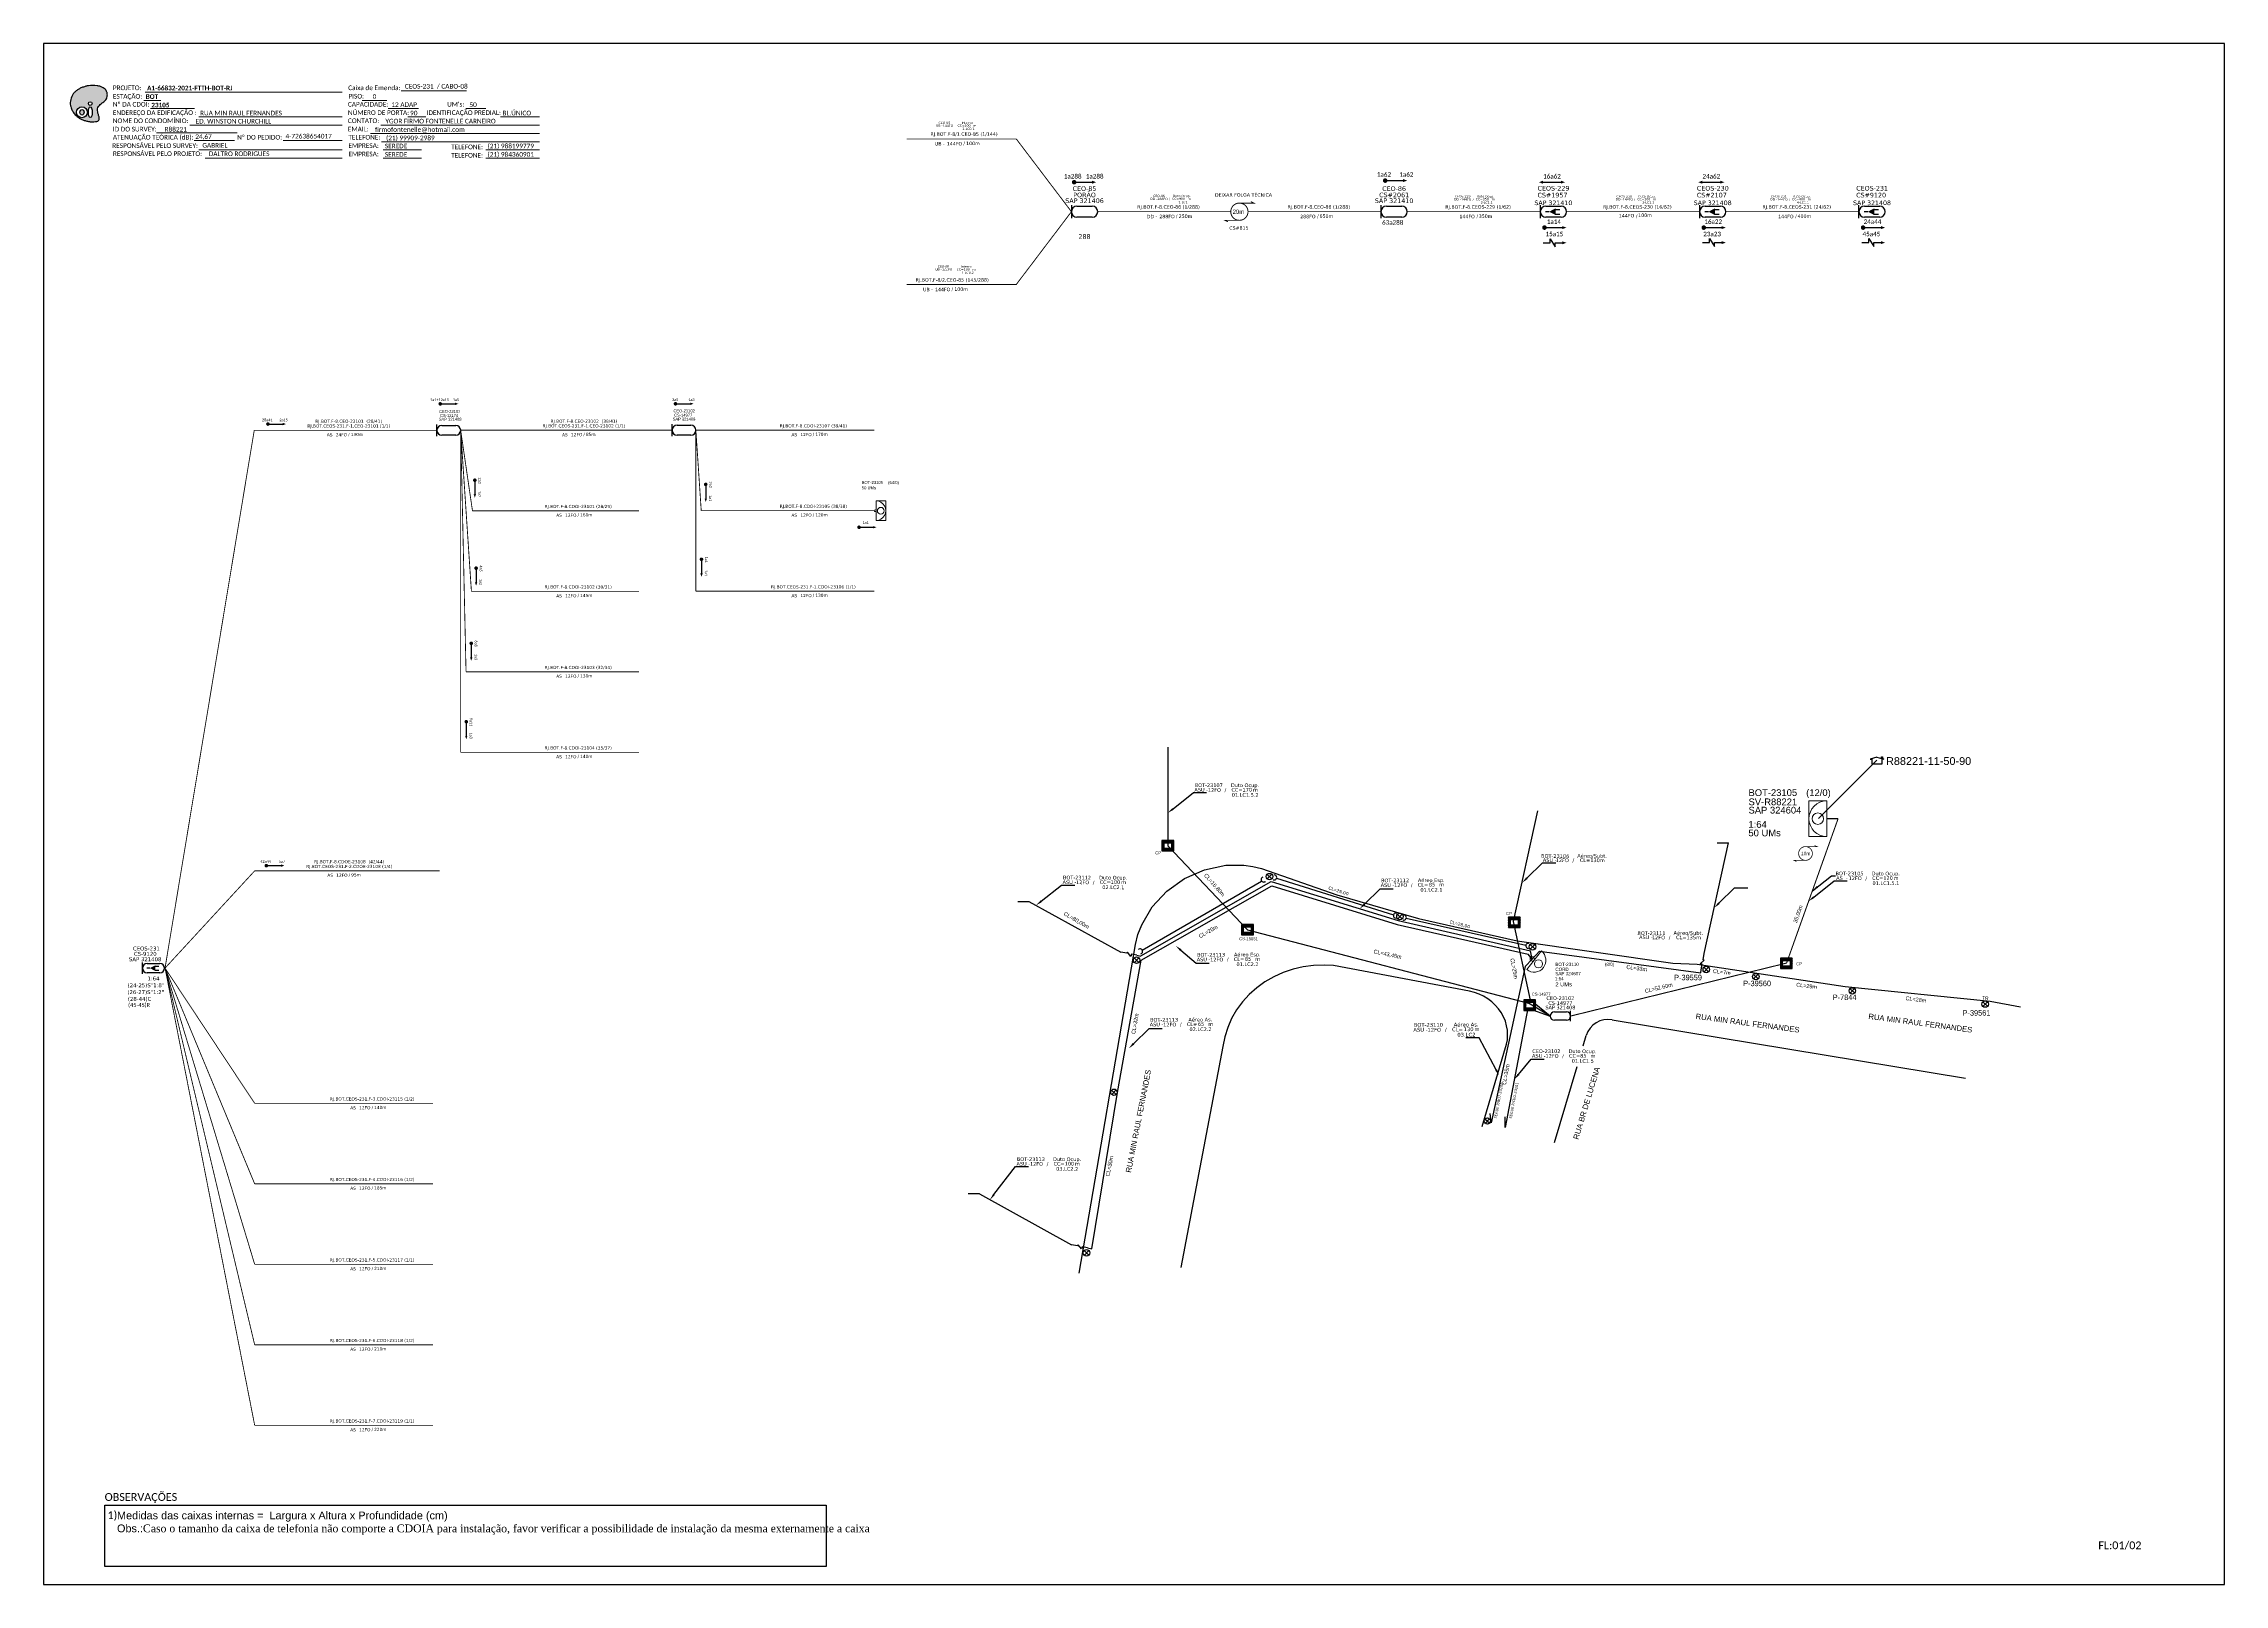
# Model space of a CAD drawing. Header units: metres. Extents: x -1286 to 415, y -500 to 94.
# Drawn here: x -1286 to -445, y -500 to 94 of the extents above; entities that cross this region are included whole.
import ezdxf
from ezdxf import colors
from ezdxf.entities.mleader import LeaderData, LeaderLine
from ezdxf.enums import TextEntityAlignment as Align
from ezdxf.math import Vec2, Vec3

# ---------------------------------------------------------------- set-up
doc = ezdxf.new("R2010")
doc.units = ezdxf.units.M
for name, color, linetype in [('0 @ 1', 7, 'Continuous'), ('10.1-Caixas Subterrâneas', 5, 'Continuous'), ('20.4-CEOS', 1, 'Continuous'), ('20.5-CABO AÉREO', 1, 'Continuous'), ('20.5-CEO', 1, 'Continuous'), ('CAP a instalar', 1, 'Continuous'), ('Folga', 1, 'Continuous'), ('label_cabos', 7, 'Continuous'), ('Legenda', 1, 'Continuous'), ('locais legendas', 7, 'Continuous'), ('NOMELOG', 253, 'Continuous'), ('QUADRA', 7, 'Continuous'), ('SETA', 7, 'Continuous'), ('surveys', 7, 'Continuous'), ('surveys legendas', 7, 'Continuous')]:
    doc.layers.add(name, color=color, linetype=linetype)
for name, color, linetype, lineweight in [("20.0-LEGENDA DOS CDO'S", 1, 'Continuous', 0), ('20.1-CDO_INTERIOR', 1, 'Continuous', 0), ('20.2-CDO_POSTE', 1, 'Continuous', 5), ('20.6-CORDOALHA_SUPORTE', 7, 'Continuous', 25), ('40.1-ETIQUETAS', 1, 'Continuous', 20), ('Segmento Logradouro Texto', 238, 'Continuous', 0)]:
    doc.layers.add(name, color=color, linetype=linetype, lineweight=lineweight)
doc.layers.add('EXTRA', color=50, linetype='Continuous', plot=False)
doc.styles.add('ARIAL', font='arial.ttf')
doc.styles.add('DIGICADE', font='arial.ttf')
doc.styles.add('FTTH', font='arial.ttf')
doc.styles.add('ROMANS', font='romans.shx')
doc.styles.add('siredit', font='verdana.ttf')
doc.styles.add('WMF-Calibri0', font='calibri.ttf')
doc.styles.add('WMF-Calibri1', font='calibrib.ttf')
doc.linetypes.add('FENCELINE1', pattern='A,0.25,-0.1,[133,ltypeshp.shx,S=0.1,R=0,X=-0.1,Y=0],-0.1,1', length=1.45)
doc.dimstyles.new('ISO-25', dxfattribs={"dimtxt": 2.5, "dimasz": 2.5, "dimexe": 1.25, "dimexo": 0.625, "dimtad": 1, "dimtxsty": 'Standard', "dimcen": 2.5, "dimadec": 0, "dimazin": 0, "dimtfac": 1, "dimtmove": 0, "dimatfit": 3, "dimfxl": 0, "dimarcsym": 0})

# ---------------------------------------------------------------- blocks, each defined once
blk = doc.blocks.new('OI')
h = blk.add_hatch(color=40)
edge = h.paths.add_edge_path()
edge.add_spline(control_points=[(4.35, -0.67), (3.92, -0.99), (3.26, -1.5), (2.81, -2.59), (2.9, -3.5), (3.06, -4.27), (3.31, -4.85), (3.37, -5.39), (3.4, -5.88), (3.2, -6.4), (2.54, -6.61), (1.65, -6.63), (0.55, -6.67), (-0.56, -6.42), (-1.61, -6.14), (-2.77, -5.61), (-3.92, -4.77), (-4.89, -3.7), (-5.34, -2.65), (-5.6, -1.94), (-5.85, -0.96), (-5.71, 0.47), (-5.1, 2.02), (-4.14, 3.02), (-3.3, 3.61), (-2.37, 4.16), (-1.36, 4.44), (-0.56, 4.7), (0.79, 4.85), (2.24, 4.97), (3.79, 4.57), (4.67, 4.21), (5.44, 3.65), (5.76, 2.99), (6.03, 2.21), (6.01, 1.46), (5.72, 0.64), (5.31, 0.08), (4.88, -0.38), (4.51, -0.55), (4.35, -0.67)], knot_values=[0, 0, 0, 0, 1.60434, 2.417191, 3.427595, 4.282808, 4.776746, 5.304182, 5.888771, 6.258406, 6.858137, 7.79129, 8.986195, 10.124242, 11.187857, 12.242908, 13.953784, 15.414161, 16.515391, 17.349188, 17.675853, 19.552021, 21.515531, 22.568638, 23.63245, 24.621084, 25.782718, 26.745347, 27.142653, 29.870543, 31.004649, 31.921532, 32.709589, 33.801391, 34.042471, 35.192333, 35.971461, 36.628871, 37.254359, 37.836911, 37.836911, 37.836911, 37.836911], degree=3, periodic=0)
h.paths.add_polyline_path([(1.13, -0.87, -1), (-0.04, -0.87, -1)], flags=16)
edge = h.paths.add_edge_path(flags=16)
edge.add_ellipse((0.56, -3.59), major_axis=(-0.02, 1.71), ratio=0.361305, start_angle=0, end_angle=360)
h.paths.add_polyline_path([(-0.36, -3.62, -1), (-3.8, -3.62, -1)], flags=16)
edge = h.paths.add_edge_path(flags=0)
edge.add_ellipse((-2.08, -3.62), major_axis=(0, 0.885), ratio=0.758294, start_angle=0, end_angle=360)
at = {"color": 40}
for centre, radius in [((-2.08, -3.62), 1.72), ((0.54, -0.87), 0.587)]:
    blk.add_circle(centre, radius, dxfattribs=at)
blk.add_ellipse((-2.08, -3.62), major_axis=(0, 0.885), ratio=0.758294, start_param=-3.141592653589792, end_param=3.141592653589792, dxfattribs=at)
blk.add_ellipse((0.56, -3.59), major_axis=(-0.02, 1.71), ratio=0.361305, dxfattribs=at)
at = {"color": 40, "start_tangent": (-0.800898, -0.598801), "end_tangent": (-0.800898, -0.598801)}
blk.add_spline([(4.35, -0.67), (3.2, -1.78), (2.9, -2.54), (2.92, -3.55), (3.12, -4.38), (3.28, -4.85), (3.37, -5.37), (3.35, -5.95), (3.2, -6.29), (2.66, -6.55), (1.73, -6.63), (0.54, -6.62), (-0.58, -6.41), (-1.6, -6.11), (-2.56, -5.67), (-3.95, -4.67), (-4.89, -3.56), (-5.37, -2.56), (-5.64, -1.78), (-5.72, -1.46), (-5.63, 0.42), (-4.84, 2.22), (-4.13, 2.99), (-3.27, 3.62), (-2.4, 4.09), (-1.3, 4.47), (-0.37, 4.72), (0.02, 4.77), (2.75, 4.8), (3.85, 4.53), (4.69, 4.16), (5.31, 3.68), (5.85, 2.73), (5.93, 2.5), (5.94, 1.35), (5.67, 0.62), (5.29, 0.08), (4.84, -0.36), (4.35, -0.67)], degree=3, dxfattribs=at)
blk = doc.blocks.new('SURVEY_SURVEY')
for p, q in [((0, 0.0000127), (-0.0000126, 0.000009)), ((-0.0000126, 0.000009), (-0.0000086, 0.000009)), ((-0.0000086, 0), (-0.0000086, 0.000009)), ((0.0000086, 0), (-0.0000086, 0)), ((0, 0.0000127), (0.0000126, 0.000009)), ((0.0000084, 0.0000132), (0.0000098, 0.0000132)), ((0.0000084, 0.0000103), (0.0000084, 0.0000132)), ((0.0000126, 0.000009), (0.0000086, 0.000009)), ((0.0000086, 0.000009), (0.0000086, 0)), ((0.0000098, 0.0000132), (0.0000098, 0.0000099))]:
    blk.add_line(p, q)
blk = doc.blocks.new('*X70')
at = {"color": 0, "linetype": 'Continuous'}
for p, q in [((-1.25, 0.34099), (-0.49099, 1.1)), ((-1.25, 0.517767), (-0.667767, 1.1)), ((-1.25, 0.694544), (-0.844544, 1.1)), ((-1.25, 0.87132), (-1.02132, 1.1)), ((-1.25, 1.048097), (-1.198097, 1.1)), ((-1.25, 0.164214), (-0.8035, 0.610714)), ((-1.25, -0.012563), (-0.8035, 0.433937)), ((-1.25, -0.18934), (-0.8035, 0.25716)), ((-1.25, -0.366117), (-0.8035, 0.080383)), ((-0.789214, 0.625), (-0.314214, 1.1)), ((-0.612437, 0.625), (-0.137437, 1.1)), ((-0.43566, 0.625), (0.03934, 1.1)), ((-0.258883, 0.625), (0.216117, 1.1)), ((-0.082107, 0.625), (0.392893, 1.1)), ((0.09467, 0.625), (0.56967, 1.1)), ((0.271447, 0.625), (0.746447, 1.1)), ((0.448223, 0.625), (0.923223, 1.1)), ((0.625, 0.625), (1.1, 1.1)), ((0.801777, 0.625), (1.25, 1.073223)), ((0.8035, 0.449947), (1.25, 0.896447)), ((0.8035, 0.27317), (1.25, 0.71967)), ((0.8035, 0.096393), (1.25, 0.542893)), ((0.8035, -0.080383), (1.25, 0.366117)), ((0.8035, -0.25716), (1.25, 0.18934)), ((0.8035, -0.433937), (1.25, 0.012563)), ((-1.25, -0.542893), (-0.8035, -0.096393)), ((-1.25, -0.71967), (-0.8035, -0.27317)), ((-1.25, -0.896447), (-0.8035, -0.449947)), ((-1.25, -1.073223), (-0.801777, -0.625)), ((-1.1, -1.1), (-0.625, -0.625)), ((-0.923223, -1.1), (-0.448223, -0.625)), ((-0.746447, -1.1), (-0.271447, -0.625)), ((-0.56967, -1.1), (-0.09467, -0.625)), ((-0.392893, -1.1), (0.082107, -0.625)), ((-0.216117, -1.1), (0.258883, -0.625)), ((-0.03934, -1.1), (0.43566, -0.625)), ((0.137437, -1.1), (0.612437, -0.625)), ((0.314214, -1.1), (0.789214, -0.625)), ((0.49099, -1.1), (1.25, -0.34099)), ((0.667767, -1.1), (1.25, -0.517767)), ((0.8035, -0.610714), (1.25, -0.164214)), ((0.844544, -1.1), (1.25, -0.694544)), ((1.02132, -1.1), (1.25, -0.87132)), ((1.198097, -1.1), (1.25, -1.048097))]:
    blk.add_line(p, q, dxfattribs=at)
blk = doc.blocks.new('MANHOLE_MQ')
at = {"color": 0, "linetype": 'Continuous'}
for p, q in [((0.0000062, 0.0000057), (-0.0000063, 0.0000057)), ((-0.0000063, 0.0000057), (-0.0000063, -0.0000053)), ((-0.000004, 0.0000033), (0.000004, 0.0000033)), ((-0.000004, -0.0000029), (-0.000004, 0.0000033)), ((0.000004, 0.0000033), (0.000004, -0.0000029)), ((0.0000062, -0.0000053), (0.0000062, 0.0000057)), ((-0.0000063, -0.0000053), (0.0000062, -0.0000053)), ((0.000004, -0.0000029), (-0.000004, -0.0000029)), ((0.000004, -0.0000029), (0.000004, -0.0000029))]:
    blk.add_line(p, q, dxfattribs=at)
at = {"color": 0, "linetype": 'Continuous', "xscale": 5e-06, "yscale": 5e-06, "zscale": 1e-05}
blk.add_blockref('*X70', (0, 0.0000002), dxfattribs=at)
blk = doc.blocks.new('CDOE_CT_POST_DESENHO')
at = {"color": 0}
blk.add_line((2.14, 0.39), (-2.11, 0.39), dxfattribs=at)
for centre, radius in [((0.01, 1.4), 0.733), ((0.01, 0), 0.393)]:
    blk.add_circle(centre, radius, dxfattribs=at)
blk.add_arc((0.01, 0.39), 2.12, 0, 180, dxfattribs=at)
blk = doc.blocks.new('Inst CDOE-8 CAIXA DIST OPT CDOE 48F_8D C_SPL OPTAP')
at = {"layer": "20.0-LEGENDA DOS CDO'S", "color": 0, "style": 'ARIAL'}
for tag, p, height in [('FID', (0.12, 5.25), 0.8), ('1:XX', (-0.01, 1.7), 0.8), ('SAP', (0.12, 2.96), 0.8), ('CORDOALHA', (0.12, 4.02), 0.8), ('UMS', (0.14, 0.22), 1)]:
    blk.add_attdef(tag, p, '', height=height, rotation=0.118, dxfattribs=at)
at = {"layer": "20.0-LEGENDA DOS CDO'S", "color": 0}
for tag, p, style, flags in [('ID_ATIVIDADE', (0.12, 6.47), 'ARIAL', 3), ('FATOR', (7.92, 6.47), 'ARIAL', 1), ('QTDE', (0.23, -0.97), 'DIGICADE', 3)]:
    blk.add_attdef(tag, p, '', height=0.8, rotation=0.118, dxfattribs=dict(at, style=style, flags=flags))
at = {"layer": "20.0-LEGENDA DOS CDO'S", "color": 0, "style": 'ARIAL'}
blk.add_attdef('FIBRAS_UTILIZADAS', text='', height=0.8, rotation=0.118, dxfattribs=at).set_placement((13.48, 5.26), align=Align.CENTER)
blk = doc.blocks.new('Inst CORD BENZINAL 4.55MM 3F (sem recursos)')
at = {"layer": '20.6-CORDOALHA_SUPORTE', "color": 0, "lineweight": 0, "style": 'ROMANS'}
for tag, p, flags in [('ID_ATIVIDADE', (-5.2, -6.67), 3), ('FATOR', (-5.2, -4.44), 3), ('FID', (-5.2, -8.9), 1)]:
    blk.add_attdef(tag, p, '', height=1, dxfattribs=dict(at, flags=flags))
blk.add_attdef('LANCE', text='', height=1, dxfattribs=at).set_placement((-0.54, -2.21), align=Align.RIGHT)
at = {"layer": '20.6-CORDOALHA_SUPORTE', "color": 0, "style": 'siredit'}
blk.add_attdef('QTDE', (-0.54, -2.21), '', height=1, rotation=359.69001, dxfattribs=at)
blk = doc.blocks.new('Inst CB DT OCUP CFOA-SM-ASU-120-S-12')
at = {"layer": 'label_cabos', "color": 0, "style": 'siredit'}
for tag, flags, p in [('ID_ATIVIDADE', 3, (1.31, 2.67)), ('FATOR', 1, (11.56, 2.55))]:
    blk.add_attdef(tag, text='', height=1, rotation=359.69001, dxfattribs=dict(at, flags=flags)).set_placement(p, align=Align.MIDDLE_CENTER)
for tag, p in [('TIPO_CABO', (1.26, 0)), ('DESTINO_CABO', (3.13, 1.26)), ('CABO', (4.69, -0.05)), ('/', (7.71, -0.05)), ('LANCE', (10.91, 0)), ('TIPO_CABO', (13.11, 1.24)), ('UND', (15.96, 0)), ('FID', (13.15, -1.41))]:
    blk.add_attdef(tag, text='', height=1, rotation=359.69001, dxfattribs=at).set_placement(p, align=Align.MIDDLE_CENTER)
blk.add_attdef('QTDE', (12.43, -0.47), '', height=1, rotation=359.69001, dxfattribs=at)
blk = doc.blocks.new('LEGENDA DOS CABOS')
at = {"layer": 'EXTRA', "color": 0, "style": 'siredit'}
for tag, p in [('ID', (4.6, 0.97)), ('XX', (9.03, 0.97))]:
    blk.add_attdef(tag, text='', height=0.48, rotation=359.69001, dxfattribs=at).set_placement(p, align=Align.MIDDLE_CENTER)
at = {"layer": 'Legenda', "color": 0, "style": 'siredit'}
for tag, p in [('TIPO_CABO', (1.31, 0)), ('CABO', (4.69, -0.05)), ('/', (6.81, -0.05)), ('METROS', (10.03, -0.05))]:
    blk.add_attdef(tag, text='', height=0.8, rotation=359.69001, dxfattribs=at).set_placement(p, align=Align.MIDDLE_CENTER)
blk = doc.blocks.new('Inst CB ESP CFOA-SM-ASU-120-S-12')
at = {"layer": 'label_cabos', "color": 0, "style": 'siredit'}
for tag, flags, p in [('ID_ATIVIDADE', 3, (1.31, 2.67)), ('FATOR', 1, (11.56, 2.55))]:
    blk.add_attdef(tag, text='', height=1, rotation=359.69001, dxfattribs=dict(at, flags=flags)).set_placement(p, align=Align.MIDDLE_CENTER)
for tag, p in [('TIPO_CABO', (1.26, 0)), ('DESTINO_CABO', (3.13, 1.26)), ('CABO', (4.69, -0.05)), ('/', (7.71, -0.05)), ('LANCE', (10.81, 0)), ('TIPO_CABO', (13.11, 1.24)), ('UND', (15.96, 0)), ('FID', (13.15, -1.41))]:
    blk.add_attdef(tag, text='', height=1, rotation=359.69001, dxfattribs=at).set_placement(p, align=Align.MIDDLE_CENTER)
blk.add_attdef('QTDE', (12.43, -0.47), '', height=1, rotation=359.69001, dxfattribs=at)
blk = doc.blocks.new('Inst CB AS CFOA-SM-ASU-120-S-12')
at = {"layer": 'label_cabos', "color": 0, "style": 'siredit'}
for tag, flags, p in [('ID_ATIVIDADE', 3, (1.31, 2.67)), ('FATOR', 1, (11.56, 2.55))]:
    blk.add_attdef(tag, text='', height=1, rotation=359.69001, dxfattribs=dict(at, flags=flags)).set_placement(p, align=Align.MIDDLE_CENTER)
for tag, p in [('TIPO_CABO', (1.26, 0)), ('DESTINO_CABO', (3.13, 1.26)), ('CABO', (4.69, -0.05)), ('/', (7.71, -0.05)), ('LANCE', (10.81, 0)), ('TIPO_CABO', (13.11, 1.24)), ('UND', (15.96, 0)), ('FID', (13.15, -1.41))]:
    blk.add_attdef(tag, text='', height=1, rotation=359.69001, dxfattribs=at).set_placement(p, align=Align.MIDDLE_CENTER)
blk.add_attdef('QTDE', (12.43, -0.47), '', height=1, rotation=359.69001, dxfattribs=at)
blk = doc.blocks.new('ETIQUETA_RS5F')
at = {"layer": '40.1-ETIQUETAS', "color": 0, "style": 'siredit'}
blk.add_text('/', height=1.5, dxfattribs=at).set_placement((1.58, -1.95), align=Align.MIDDLE_RIGHT)
for tag, p in [('ETIQUETA_R_SECUNDARIA', (1.21, 2.1)), ('ETIQUETA_R_PRIMARIA', (1.21, 4.1)), ('F_ATIVAS/F_MORTAS', (1.14, -4.24))]:
    blk.add_attdef(tag, text='', height=1.5, dxfattribs=at).set_placement(p, align=Align.MIDDLE_CENTER)
for tag, p in [('TIPO_CABO', (-6.58, -2.12)), ('CAP_CABO', (0.4, -2.09))]:
    blk.add_attdef(tag, text='', height=1.5, dxfattribs=at).set_placement(p, align=Align.MIDDLE_RIGHT)
for tag, p in [('FUSÃO_1', (0.85, -8.39)), ('FUSÃO_2', (0.85, -10.6)), ('FUSÃO_3', (0.85, -12.93)), ('FUSÃO_4', (0.85, -15.14)), ('FUSÃO_5', (0.85, -17.16))]:
    blk.add_attdef(tag, text='', height=1.5, dxfattribs=at).set_placement(p, align=Align.CENTER)
blk.add_attdef('METROS', text='', height=1.5, dxfattribs=at).set_placement((2.14, -1.95), align=Align.MIDDLE_LEFT)
blk = doc.blocks.new('Inst CB INT CFOI-SM-UB-144')
at = {"layer": 'label_cabos', "color": 0, "style": 'siredit'}
for tag, flags, p in [('ID_ATIVIDADE', 3, (1.31, 2.67)), ('/', 2, (7.71, -0.05)), ('FATOR', 1, (11.56, 2.55))]:
    blk.add_attdef(tag, text='', height=1, rotation=359.69001, dxfattribs=dict(at, flags=flags)).set_placement(p, align=Align.MIDDLE_CENTER)
for tag, p in [('TIPO_CABO', (1.11, 0)), ('DESTINO_CABO', (3.13, 1.26)), ('CABO', (4.69, -0.05)), ('LANCE', (10.41, 0.02)), ('TIPO_CABO', (13.11, 1.24)), ('UND', (16.46, 0)), ('FID', (13.65, -1.41))]:
    blk.add_attdef(tag, text='', height=1, rotation=359.69001, dxfattribs=at).set_placement(p, align=Align.MIDDLE_CENTER)
blk.add_attdef('QTDE', (11.93, -0.45), '', height=1, rotation=359.69001, dxfattribs=at)
blk = doc.blocks.new('Inst CB DT OCUP CFOA-SM-DD-S-288-TS')
at = {"layer": 'label_cabos', "color": 0, "style": 'siredit'}
for tag, flags, p in [('ID_ATIVIDADE', 3, (1.31, 2.67)), ('FATOR', 1, (11.56, 2.55))]:
    blk.add_attdef(tag, text='', height=1, rotation=359.69001, dxfattribs=dict(at, flags=flags)).set_placement(p, align=Align.MIDDLE_CENTER)
for tag, p in [('TIPO_CABO', (1.11, 0)), ('DESTINO_CABO', (3.13, 1.26)), ('CABO', (4.69, -0.05)), ('/', (7.71, -0.05)), ('LANCE', (10.41, 0.02)), ('TIPO_CABO', (13.11, 1.24)), ('UND', (16.46, 0)), ('FID', (13.65, -1.41))]:
    blk.add_attdef(tag, text='', height=1, rotation=359.69001, dxfattribs=at).set_placement(p, align=Align.MIDDLE_CENTER)
blk.add_attdef('QTDE', (11.93, -0.45), '', height=1, rotation=359.69001, dxfattribs=at)
blk = doc.blocks.new('Inst CB DT OCUP CFOA-SM-DD-S-144')
at = {"layer": 'label_cabos', "color": 0, "style": 'siredit'}
for tag, flags, p in [('ID_ATIVIDADE', 3, (1.31, 2.67)), ('FATOR', 1, (11.56, 2.55))]:
    blk.add_attdef(tag, text='', height=1, rotation=359.69001, dxfattribs=dict(at, flags=flags)).set_placement(p, align=Align.MIDDLE_CENTER)
for tag, p in [('TIPO_CABO', (1.11, 0)), ('DESTINO_CABO', (3.13, 1.26)), ('CABO', (4.69, -0.05)), ('/', (7.71, -0.05)), ('LANCE', (10.41, 0.02)), ('TIPO_CABO', (13.11, 1.24)), ('UND', (16.46, 0)), ('FID', (13.65, -1.41))]:
    blk.add_attdef(tag, text='', height=1, rotation=359.69001, dxfattribs=at).set_placement(p, align=Align.MIDDLE_CENTER)
blk.add_attdef('QTDE', (11.93, -0.45), '', height=1, rotation=359.69001, dxfattribs=at)
blk = doc.blocks.new('CEOS_RP_CT_DRT')
at = {"layer": '20.4-CEOS', "color": 0}
for p, q in [((-4.54, 1.19), (-1.19, 1.19)), ((-1.19, -1.19), (-4.54, -1.19))]:
    blk.add_line(p, q, dxfattribs=at)
for points in [[(-5.73, -1.43), (-5.73, 1.44)], [(-3.79, 0), (-4.59, 0)], [(-2.47, 0.48), (-1.45, 0.48)], [(-2.47, -0.52), (-1.45, -0.52)]]:
    blk.add_lwpolyline(points, dxfattribs=at)
blk.add_lwpolyline([(-3.79, 0, 0, 1.47, 0), (-2.41, 0, 1.47, 1.47, 0)], format="xyseb", dxfattribs=at)
for centre, start, end in [((-4.54, 0), 90, 270), ((-1.19, 0), 270, 90)]:
    blk.add_arc(centre, 1.19, start, end, dxfattribs=at)
at = {"layer": '20.4-CEOS', "color": 7, "style": 'siredit'}
for tag, p in [('Nº_DA_CEOS', (-2.86, 5.6)), ('LOCAL', (-2.86, 4.24)), ('SAP', (-2.86, 2.78)), ('RACIO_SPLITAGEM', (-2.86, -1.88)), ('FIBRAS_SPLITTER', (-2.86, -3.58)), ('FIBRAS_TOP_C', (-2.86, -5.08)), ('RESERVA_FINAIS', (-2.86, -6.39))]:
    blk.add_attdef(tag, text='', height=1.01, dxfattribs=at).set_placement(p, align=Align.TOP_CENTER)
blk = doc.blocks.new('CDOE-TEXTO PADRÃO')
at = {"layer": "20.0-LEGENDA DOS CDO'S", "color": 0, "style": 'ARIAL'}
for tag, p in [('CDO_N', (0.5, 7.4)), ('CORDOALHA', (0.5, 4.3)), ('SAP', (0.5, 1.7)), ('SPLITER_1', (0.6, -0.9)), ('SPLITER_2', (0.6, -3.5)), ('(XX-XX_F)S', (0.5, -8.3)), ('(XX-XX_L)S', (0.5, -10.8)), ('UMS', (0.5, -13.1))]:
    blk.add_attdef(tag, p, '', height=1.7, rotation=0.118, dxfattribs=at)
blk.add_attdef('FIBRAS_UTILIZADAS', text='', height=1.7, rotation=0.118, dxfattribs=at).set_placement((19.8, 7.4), align=Align.CENTER)
blk = doc.blocks.new('A$C07E14978')
at = {"layer": 'Folga', "color": 0, "const_width": 0.137}
for points in [[(2.23, 0.28), (0.03, 0.28), (0.47, 0.06)], [(2.23, 2.92), (4.42, 2.92), (3.98, 3.13)]]:
    blk.add_lwpolyline(points, dxfattribs=at)
at = {"layer": 'Folga', "color": 0, "const_width": 0.146}
blk.add_lwpolyline([(2.23, 2.92, 1.000012), (2.23, 0.28, 0.999978)], format="xyb", close=True, dxfattribs=at)
at = {"layer": 'Folga', "color": 0}
blk.add_text('10m', height=0.659, dxfattribs=at).set_placement((1.38, 1.27))

msp = doc.modelspace()

# ---------------------------------------------------------------- linework, layer by layer
at = {"color": 1}
for p, q in [((-814.21, -226.07), (-812.4, -227.77)), ((-812.46, -226.01), (-814.15, -227.83)), ((-763.92, -241.5), (-762.1, -243.19)), ((-762.16, -241.44), (-763.86, -243.25)), ((-865.48, -258.31), (-863.66, -260.01)), ((-863.72, -258.25), (-865.42, -260.06)), ((-712.8, -253.15), (-710.98, -254.85)), ((-711.04, -253.09), (-712.74, -254.91)), ((-645.8, -261.9), (-643.99, -263.6)), ((-644.04, -261.84), (-645.74, -263.66)), ((-626.66, -264.64), (-624.84, -266.34)), ((-624.9, -264.58), (-626.6, -266.4)), ((-589.44, -270.16), (-587.63, -271.85)), ((-587.69, -270.1), (-589.38, -271.91)), ((-538.24, -275.25), (-536.42, -276.95)), ((-536.48, -275.19), (-538.18, -277.01)), ((-874.2, -309.24), (-872.39, -310.94)), ((-872.45, -309.18), (-874.14, -311)), ((-730.21, -320.33), (-728.39, -322.02)), ((-728.45, -320.27), (-730.15, -322.08)), ((-884.77, -371.14), (-882.96, -372.84)), ((-883.02, -371.08), (-884.72, -372.9))]:
    msp.add_line(p, q, dxfattribs=at)
at = {"color": 0}
for p, q in [((-1262.5, -469.23), (-984.25, -469.23)), ((-1262.5, -492.93), (-1262.5, -469.23)), ((-984.25, -469.23), (-984.25, -492.93)), ((-984.25, -492.93), (-1262.5, -492.93))]:
    msp.add_line(p, q, dxfattribs=at)
msp.add_lwpolyline([(-1286.07, -499.81), (-445.07, -499.81), (-445.07, 94.19), (-1286.07, 94.19)], close=True)
at = {"color": 7, "lineweight": 0}
for points in [[(-1148.15, 76.01), (-1123.01, 76.01)], [(-1247.47, 72.24), (-1240.92, 72.24)], [(-1246.96, 75.52), (-1170.98, 75.52)], [(-1244.81, 69.17), (-1227.84, 69.17)], [(-1163.19, 72.28), (-1153.71, 72.28)], [(-1153.14, 69.17), (-1141.52, 69.17)], [(-1123.2, 69.17), (-1115.53, 69.17)], [(-1242.49, 59.75), (-1211.44, 59.75)], [(-1229.65, 62.82), (-1170.98, 62.82)], [(-1226.24, 65.93), (-1170.98, 65.93)], [(-1160.06, 59.58), (-1094.8, 59.58)], [(-1156.02, 62.82), (-1094.8, 62.82)], [(-1145.56, 65.93), (-1138.61, 65.93)], [(-1109.86, 65.93), (-1094.82, 65.93)], [(-1227.96, 56.79), (-1212.45, 56.79)], [(-1226.24, 53.23), (-1170.98, 53.23)], [(-1193.73, 56.79), (-1170.96, 56.79)], [(-1155.78, 56.34), (-1094.8, 56.34)], [(-1155.17, 53.23), (-1140.37, 53.23)], [(-1115.57, 53.23), (-1094.8, 53.23)], [(-1223.75, 49.99), (-1170.98, 49.99)], [(-1155.17, 49.99), (-1140.37, 49.99)], [(-1115.57, 49.99), (-1094.8, 49.99)]]:
    msp.add_lwpolyline(points, dxfattribs=at)
at = {"color": 7}
for points, const_width in [([(-769.13, 41.38, 1), (-768.26, 41.38, 1)], 0.872), ([(-889.08, 40.76, 1), (-888.21, 40.76, 1)], 0.872), ([(-824.92, 32.72, 1.000012), (-824.92, 26.07, 0.999978)], 0.37), ([(-707.72, 23.26, 1), (-706.84, 23.26, 1)], 0.872), ([(-646.28, 23.26, 1), (-645.4, 23.26, 1)], 0.872), ([(-584.83, 23.26, 1), (-583.96, 23.26, 1)], 0.872), ([(-1133.44, -44.69, 1), (-1132.75, -44.69, 1)], 0.69), ([(-1199.91, -52.47, 1), (-1199.22, -52.47, 1)], 0.69), ([(-1119.77, -73.78, 1), (-1119.77, -74.47, 1)], 0.69), ([(-1119.28, -107.69, 1), (-1119.28, -108.38, 1)], 0.69), ([(-1032.37, -104.27, 1), (-1032.37, -104.96, 1)], 0.69), ([(-1121.16, -136.66, 1), (-1121.17, -137.35, 1)], 0.69), ([(-1123.07, -166.9, 1), (-1123.07, -167.59, 1)], 0.69), ([(-1200.53, -222.71, 1), (-1199.84, -222.71, 1)], 0.69)]:
    msp.add_lwpolyline(points, format="xyb", close=True, dxfattribs=dict(at, const_width=const_width))
at = {"color": 7, "const_width": 0.347}
for points in [[(-824.92, 26.07), (-830.47, 26.07), (-829.36, 25.51)], [(-824.92, 32.72), (-819.37, 32.72), (-820.48, 33.28)]]:
    msp.add_lwpolyline(points, dxfattribs=at)
at = {"color": 7}
for points in [[(-705.03, 17.41), (-705.03, 18.95), (-703.19, 15.87), (-703.18, 17.41)], [(-643.57, 17.48), (-643.57, 19.03), (-641.73, 15.94), (-641.73, 17.48)], [(-582.13, 17.47), (-582.13, 19.01), (-580.29, 15.93), (-580.29, 17.47)]]:
    msp.add_lwpolyline(points, dxfattribs=at)
at = {"const_width": 0.69}
for points in [[(-1042.74, -44.65, 1), (-1042.05, -44.65, 1)], [(-1030.73, -75.39, 1), (-1030.73, -76.08, 1)], [(-971.94, -92.26, 1), (-971.25, -92.26, 1)]]:
    msp.add_lwpolyline(points, format="xyb", close=True, dxfattribs=at)
at = {"color": 4}
msp.add_lwpolyline([(-601.58, -204.51), (-579.06, -182.11)], dxfattribs=at)
msp.add_lwpolyline([(-862.9, -257.57), (-862.9, -257.54)])
at = {"color": 1}
for centre in [(-813.31, -226.92), (-763.01, -242.34), (-864.57, -259.16), (-711.89, -254), (-644.89, -262.75), (-625.75, -265.49), (-588.54, -271.01), (-537.33, -276.1), (-873.3, -310.09), (-729.3, -321.17), (-883.87, -371.99)]:
    msp.add_circle(centre, 1.24, dxfattribs=at)
at = {"layer": '20.1-CDO_INTERIOR', "color": 1, "lineweight": 18}
msp.add_lwpolyline([(-605.28, -211.52), (-605.29, -197.72), (-598.39, -197.71), (-598.38, -211.51)], close=True, dxfattribs=at)
msp.add_circle((-601.83, -204.62), 2.21, dxfattribs=at)
msp.add_arc((-598.38, -204.61), 6.9, 90.02759, 270.02759, dxfattribs=at)
at = {"layer": '20.4-CEOS', "color": 7}
for p, q in [((-706.76, 31.5), (-700.84, 31.5)), ((-700.84, 27.29), (-706.76, 27.29)), ((-645.32, 31.5), (-639.4, 31.5)), ((-639.4, 27.29), (-645.32, 27.29)), ((-583.87, 31.5), (-577.96, 31.5)), ((-577.96, 27.29), (-583.87, 27.29)), ((-1134.38, -57.18), (-1134.38, -52.59)), ((-1132.48, -52.98), (-1127.13, -52.98)), ((-1127.13, -56.79), (-1132.48, -56.79))]:
    msp.add_line(p, q, dxfattribs=at)
at = {"layer": '20.4-CEOS', "color": 5}
for p, q in [((-1043.68, -57.15), (-1043.68, -52.55)), ((-1041.78, -52.94), (-1036.43, -52.94)), ((-1036.43, -56.75), (-1041.78, -56.75))]:
    msp.add_line(p, q, dxfattribs=at)
at = {"layer": '20.4-CEOS', "color": 7}
for points in [[(-708.86, 26.85), (-708.86, 31.94)], [(-705.43, 29.4), (-706.85, 29.4)], [(-703.1, 30.23), (-701.3, 30.23)], [(-703.1, 28.48), (-701.3, 28.48)], [(-647.42, 26.85), (-647.42, 31.94)], [(-643.99, 29.4), (-645.41, 29.4)], [(-641.66, 30.23), (-639.86, 30.23)], [(-641.66, 28.48), (-639.86, 28.48)], [(-585.98, 26.85), (-585.98, 31.94)], [(-582.55, 29.4), (-583.97, 29.4)], [(-580.22, 30.23), (-578.42, 30.23)], [(-580.22, 28.48), (-578.42, 28.48)]]:
    msp.add_lwpolyline(points, dxfattribs=at)
for points in [[(-705.43, 29.4, 0, 2.6, 0), (-702.99, 29.4, 2.6, 2.6, 0)], [(-643.99, 29.4, 0, 2.6, 0), (-641.55, 29.4, 2.6, 2.6, 0)], [(-582.55, 29.4, 0, 2.6, 0), (-580.11, 29.4, 2.6, 2.6, 0)]]:
    msp.add_lwpolyline(points, format="xyseb", dxfattribs=at)
for centre, radius, start, end in [((-706.76, 29.4), 2.11, 90, 270), ((-700.84, 29.4), 2.11, 270, 90), ((-645.32, 29.4), 2.11, 90, 270), ((-639.4, 29.4), 2.11, 270, 90), ((-583.87, 29.4), 2.11, 90, 270), ((-577.96, 29.4), 2.11, 270, 90), ((-1132.48, -54.88), 1.91, 90, 270), ((-1127.13, -54.88), 1.91, 270, 90)]:
    msp.add_arc(centre, radius, start, end, dxfattribs=at)
at = {"layer": '20.4-CEOS', "color": 5}
for centre, start, end in [((-1041.78, -54.85), 90, 270), ((-1036.43, -54.85), 270, 90)]:
    msp.add_arc(centre, 1.91, start, end, dxfattribs=at)
at = {"layer": '20.5-CABO AÉREO', "color": 7, "ltscale": 50, "const_width": 0.352}
for points in [[(-953.29, 57.43), (-910.95, 57.43), (-889.69, 29.4)], [(-953.29, 1.36), (-910.95, 1.36), (-889.69, 29.4)], [(-879.56, 29.4), (-828.25, 29.4)], [(-821.59, 29.4), (-770.28, 29.4)], [(-760.18, 29.4), (-708.86, 29.4)], [(-698.73, 29.4), (-647.42, 29.4)], [(-637.29, 29.4), (-585.98, 29.4)]]:
    msp.add_lwpolyline(points, dxfattribs=at)
at = {"layer": '20.5-CEO', "color": 7}
for p, q in [((-887.6, 31.51), (-881.67, 31.51)), ((-881.67, 27.28), (-887.6, 27.28)), ((-768.22, 31.51), (-762.29, 31.51)), ((-762.29, 27.28), (-768.22, 27.28))]:
    msp.add_line(p, q, dxfattribs=at)
at = {"layer": '20.5-CEO', "color": 5}
for p, q in [((-703.43, -279.06), (-698.83, -279.06)), ((-698.83, -282.34), (-703.43, -282.34))]:
    msp.add_line(p, q, dxfattribs=at)
at = {"layer": '20.5-CEO', "color": 7}
for points in [[(-889.72, 31.94), (-889.72, 26.85)], [(-770.33, 31.94), (-770.33, 26.85)]]:
    msp.add_lwpolyline(points, dxfattribs=at)
at = {"layer": '20.5-CEO', "color": 5}
msp.add_lwpolyline([(-697.19, -282.68), (-697.19, -278.72)], dxfattribs=at)
at = {"layer": '20.5-CEO', "color": 7}
for centre, start, end in [((-887.6, 29.4), 90, 270), ((-881.67, 29.4), 270, 90), ((-768.22, 29.4), 90, 270), ((-762.29, 29.4), 270, 90)]:
    msp.add_arc(centre, 2.11, start, end, dxfattribs=at)
at = {"layer": '20.5-CEO', "color": 5}
for centre, start, end in [((-703.43, -280.7), 90, 270), ((-698.83, -280.7), 270, 90)]:
    msp.add_arc(centre, 1.64, start, end, dxfattribs=at)
at = {"layer": '40.1-ETIQUETAS'}
msp.add_lwpolyline([(-965.01, -82.13), (-961.25, -82.13), (-961.25, -89.64), (-965.01, -89.64)], close=True, dxfattribs=at)
for centre, major_axis, start_param, end_param in [((-965.01, -85.88), (-2.65, 2.65), 2.356194, 5.497787), ((-965.36, -85.88), (-0.246, 0.246), 2.356194490191767, 8.639379797371353), ((-963.23, -85.88), (0.915, 0.915), 3.926991, 10.210176)]:
    msp.add_ellipse(centre, major_axis=major_axis, ratio=1, start_param=start_param, end_param=end_param, dxfattribs=at)
at = {"layer": 'CAP a instalar', "color": 7, "linetype": 'FENCELINE1', "ltscale": 7, "const_width": 0.322}
for points in [[(-1239.24, -262.22), (-1239.24, -262.22), (-1204.85, -54.92)], [(-1204.85, -54.92), (-1134.38, -54.88)], [(-1125.23, -54.85), (-1043.68, -54.85)], [(-1125.23, -54.88), (-1125.23, -179.02)], [(-1125.23, -54.88), (-1123.16, -147.99)], [(-1125.23, -54.88), (-1121.09, -116.95)], [(-1125.23, -54.88), (-1120.68, -85.92)], [(-1034.53, -54.85), (-965.7, -54.85)], [(-1034.53, -54.85), (-1034.53, -116.92)], [(-1120.68, -85.92), (-1056.41, -85.92)], [(-1121.09, -116.95), (-1056.41, -116.95)], [(-1034.53, -116.92), (-965.7, -116.92)], [(-1123.16, -147.99), (-1056.41, -147.99)], [(-1125.23, -179.02), (-1056.41, -179.02)], [(-1204.67, -224.72), (-1239.24, -262.22)], [(-1204.67, -224.72), (-1133.37, -224.69)], [(-1204.67, -438.49), (-1239.24, -262.22)], [(-1239.24, -262.22), (-1204.67, -407.46)], [(-1204.67, -376.42), (-1239.24, -262.22)], [(-1239.24, -262.22), (-1239.24, -262.22), (-1204.67, -345.39)], [(-1204.67, -314.36), (-1239.24, -262.22)], [(-1204.67, -314.36), (-1135.85, -314.36)], [(-1204.67, -345.39), (-1135.85, -345.39)], [(-1204.67, -376.42), (-1135.85, -376.42)], [(-1204.67, -407.46), (-1135.85, -407.46)], [(-1204.67, -438.49), (-1135.85, -438.49)]]:
    msp.add_lwpolyline(points, dxfattribs=at)
at = {"layer": 'CAP a instalar', "linetype": 'FENCELINE1', "ltscale": 7, "const_width": 0.322}
for points in [[(-1034.53, -54.85), (-1032.46, -85.88)], [(-1032.46, -85.88), (-965.7, -85.88)]]:
    msp.add_lwpolyline(points, dxfattribs=at)
at = {"layer": 'CAP a instalar', "color": 7, "ltscale": 5}
for points in [[(-852.48, -177.06), (-852.51, -215.05)], [(-719.16, -244.29), (-709.79, -201.64)], [(-852.51, -215.05), (-821.85, -247.43)], [(-645.67, -256.61), (-636.31, -213.96)], [(-640.65, -213.96), (-636.31, -213.96)], [(-862.9, -257.54), (-812.63, -228.86)], [(-862.76, -259.19), (-812.45, -230.48)], [(-862.39, -255.3), (-816.34, -228.64)], [(-812.63, -228.86), (-763.64, -243.91), (-712.7, -255.52)], [(-812.45, -230.48), (-764.03, -245.36), (-713.58, -256.86)], [(-810.56, -227.52), (-765.5, -241.69)], [(-910.42, -236.48), (-906.08, -236.48)], [(-906.08, -236.48), (-870.7, -256.07)], [(-760.55, -242.95), (-714.46, -253.41)], [(-821.85, -247.43), (-713.38, -275.78)], [(-712.62, -274.59), (-719.16, -244.29)], [(-871.88, -310.14), (-862.76, -259.19)], [(-864.42, -257.28), (-866.57, -256.87), (-866.79, -257.69), (-868.11, -256.07), (-868.31, -256.52), (-870.7, -256.07)], [(-864.42, -257.28), (-862.9, -257.57)], [(-711.98, -258.71), (-714.75, -261.61)], [(-711.98, -258.71), (-713.58, -256.86)], [(-711.98, -258.71), (-712.7, -255.52)], [(-711.98, -258.71), (-709.15, -255.73), (-646.99, -264.04), (-646.84, -262.9)], [(-646.84, -262.9), (-646.45, -260.75), (-647.26, -260.53), (-645.65, -259.2), (-646.1, -259.01), (-645.67, -256.61)], [(-714.75, -261.61), (-727.85, -321.85)], [(-705.07, -280.7), (-713.38, -275.78)], [(-705.07, -280.7), (-712.62, -274.59)], [(-713.75, -277.71), (-722.45, -323.61), (-722.45, -319.6)], [(-713.75, -277.71), (-705.07, -280.7)], [(-881.86, -370.41), (-871.88, -310.14)], [(-727.85, -321.85), (-728.19, -318.27)], [(-925.12, -349.3), (-929.46, -349.3)], [(-925.12, -349.3), (-889.73, -368.89)], [(-883.45, -370.1), (-885.61, -369.69), (-885.83, -370.51), (-887.14, -368.89), (-887.34, -369.34), (-889.73, -368.89)], [(-883.45, -370.1), (-881.86, -370.41)]]:
    msp.add_lwpolyline(points, dxfattribs=at)
at = {"layer": 'CAP a instalar', "ltscale": 5, "const_width": 0.4}
for points in [[(-613.91, -260.28), (-594.04, -204.61)], [(-598.38, -204.61), (-594.04, -204.61)], [(-697.19, -280.7), (-613.91, -260.28)]]:
    msp.add_lwpolyline(points, dxfattribs=at)
at = {"layer": 'CAP a instalar', "color": 7, "ltscale": 5}
for points in [[(-811.95, -228.13, 1.231752), (-811.45, -226.29)], [(-815.94, -227.17, 1.231752), (-814.82, -228.72)], [(-764.08, -241.15, 1.231752), (-764.68, -242.97)], [(-761.95, -243.61, 1.231752), (-761.45, -241.76)], [(-862.92, -256.72, 1.231752), (-863.89, -255.07)], [(-713.18, -252.7, 1.231752), (-713.44, -254.6)]]:
    msp.add_lwpolyline(points, format="xyb", dxfattribs=at)
at = {"layer": 'QUADRA', "color": 4}
for p, q in [((-815.08, -267.5), (-818.26, -269.8)), ((-811.65, -265.52), (-815.08, -267.5)), ((-808.01, -263.89), (-811.65, -265.52)), ((-804.22, -262.6), (-808.01, -263.89)), ((-800.3, -261.71), (-804.22, -262.6)), ((-796.31, -261.19), (-800.3, -261.71)), ((-792.27, -261.06), (-796.31, -261.19)), ((-788.67, -261.27), (-792.27, -261.06)), ((-736.18, -271.12), (-788.67, -261.27)), ((-823.76, -275.27), (-826.02, -278.36)), ((-821.17, -272.4), (-823.76, -275.27)), ((-818.26, -269.8), (-821.17, -272.4)), ((-726.24, -276.47), (-727.6, -275.18)), ((-829.44, -285.13), (-830.56, -288.73)), ((-827.92, -281.66), (-829.44, -285.13)), ((-826.02, -278.36), (-827.92, -281.66)), ((-681.19, -282.16), (-544.92, -304.61)), ((-831.25, -292.41), (-847.46, -377.65)), ((-830.56, -288.73), (-831.25, -292.41)), ((-692.31, -292.12), (-691.16, -288.22)), ((-703.36, -329.49), (-694.69, -300.15))]:
    msp.add_line(p, q, dxfattribs=at)
at = {"layer": 'QUADRA'}
for p, q in [((-734.29, -271.6), (-736.18, -271.12)), ((-732.48, -272.25), (-734.29, -271.6)), ((-730.75, -273.05), (-732.48, -272.25)), ((-729.1, -274.05), (-730.75, -273.05)), ((-727.6, -275.18), (-729.1, -274.05)), ((-725, -277.88), (-726.24, -276.47)), ((-723.94, -279.38), (-725, -277.88)), ((-723.07, -281), (-723.94, -279.38)), ((-722.36, -282.68), (-723.07, -281)), ((-721.87, -284.42), (-722.36, -282.68)), ((-721.55, -286.2), (-721.87, -284.42)), ((-731.24, -323.24), (-721.87, -291.59)), ((-721.87, -291.59), (-721.57, -289.82)), ((-721.57, -289.82), (-721.47, -288.02)), ((-721.47, -288.02), (-721.55, -286.2))]:
    msp.add_line(p, q, dxfattribs=at)
at = {"layer": 'QUADRA', "color": 4}
msp.add_lwpolyline([(-886.76, -379.89), (-865.04, -253.11), (-864.04, -249.25), (-862.6, -245.51), (-858.51, -238.54), (-852.94, -232.52), (-846.13, -227.7), (-838.39, -224.3), (-830.09, -222.54), (-823.16, -222.51), (-819.73, -223.01), (-816.37, -223.84), (-787.34, -233.92), (-755.79, -243.08), (-717.81, -251.74), (-657.72, -260.35), (-648.44, -260.76), (-591.27, -269.29), (-535.44, -275), (-523.74, -277.09)], dxfattribs=at)
msp.add_arc((-682.83, -290.69), 8.68, 79.05956, 163.52373, dxfattribs=at)
at = {"layer": 'SETA', "color": 7}
for points in [[(-888.65, 40.76), (-881.15, 40.76)], [(-768.69, 41.38), (-761.2, 41.38)], [(-707.82, 40.76), (-700.33, 40.76)], [(-646.38, 40.76), (-638.89, 40.76)], [(-707.81, 17.41), (-705.03, 17.41)], [(-707.28, 23.26), (-699.78, 23.26)], [(-703.18, 17.41), (-700.4, 17.41)], [(-646.36, 17.48), (-643.57, 17.48)], [(-645.84, 23.26), (-638.34, 23.26)], [(-641.73, 17.48), (-638.94, 17.48)], [(-584.92, 17.47), (-582.13, 17.47)], [(-584.4, 23.26), (-576.9, 23.26)], [(-580.29, 17.47), (-577.5, 17.47)], [(-1132.83, -44.69), (-1126.9, -44.69)], [(-1199.3, -52.47), (-1193.37, -52.47)], [(-1119.77, -74.13), (-1119.78, -80.06)], [(-1119.28, -108.03), (-1119.29, -113.96)], [(-1032.37, -104.62), (-1032.38, -110.55)], [(-1121.17, -137), (-1121.17, -142.93)], [(-1123.07, -167.25), (-1123.08, -173.18)], [(-1199.92, -222.71), (-1194, -222.71)]]:
    msp.add_lwpolyline(points, dxfattribs=at)
at = {"layer": 'SETA'}
for points in [[(-1042.13, -44.66), (-1036.2, -44.66)], [(-1030.73, -75.74), (-1030.74, -81.66)], [(-971.6, -92.26), (-965.67, -92.26)]]:
    msp.add_lwpolyline(points, dxfattribs=at)
at = {"layer": 'SETA', "color": 7}
for points in [[(-881.75, 41.35), (-880.15, 40.77), (-881.75, 40.19)], [(-761.8, 41.97), (-760.2, 41.39), (-761.8, 40.81)], [(-707.82, 41.34), (-709.42, 40.76), (-707.82, 40.18)], [(-700.93, 41.35), (-699.33, 40.77), (-700.93, 40.19)], [(-646.38, 41.34), (-647.98, 40.76), (-646.38, 40.18)], [(-639.49, 41.35), (-637.89, 40.77), (-639.49, 40.19)], [(-700.4, 17.99), (-698.8, 17.41), (-700.4, 16.83)], [(-700.39, 23.85), (-698.79, 23.27), (-700.39, 22.69)], [(-638.94, 23.85), (-637.35, 23.27), (-638.94, 22.69)], [(-638.94, 18.07), (-637.35, 17.48), (-638.94, 16.9)], [(-577.5, 23.85), (-575.91, 23.27), (-577.5, 22.69)], [(-577.5, 18.05), (-575.91, 17.47), (-577.5, 16.89)], [(-1127.38, -44.22), (-1126.12, -44.68), (-1127.38, -45.14)], [(-1193.85, -52), (-1192.59, -52.46), (-1193.85, -52.92)], [(-1119.31, -79.58), (-1119.77, -80.84), (-1120.23, -79.58)], [(-1118.82, -113.49), (-1119.28, -114.75), (-1119.74, -113.49)], [(-1031.91, -110.07), (-1032.37, -111.33), (-1032.83, -110.07)], [(-1120.7, -142.46), (-1121.16, -143.72), (-1121.62, -142.46)], [(-1122.61, -172.7), (-1123.07, -173.96), (-1123.53, -172.7)], [(-1194.47, -222.25), (-1193.21, -222.71), (-1194.47, -223.17)]]:
    msp.add_solid(points, dxfattribs=at)
at = {"layer": 'SETA'}
for points in [[(-1036.68, -44.19), (-1035.41, -44.65), (-1036.68, -45.11)], [(-1030.27, -81.19), (-1030.73, -82.45), (-1031.19, -81.19)], [(-966.14, -91.79), (-964.88, -92.25), (-966.14, -92.71)]]:
    msp.add_solid(points, dxfattribs=at)

# ---------------------------------------------------------------- block references
at = {"color": 7, "xscale": 1.213923925163967, "yscale": 1.213923925163967, "zscale": 1.213923925163967, "rotation": 0.1532896023949059}
msp.add_blockref('OI', (-1268.76, 72.14), dxfattribs=at)
at = {"color": 7, "lineweight": 0}
ref = msp.add_blockref('Inst CB DT OCUP CFOA-SM-DD-S-144', (-741.57, 34.2), dxfattribs=dict(at, xscale=0.8807441947176238, yscale=0.8807441947176238, zscale=0.8807441947176238))
ref.add_attrib('DESTINO_CABO', 'CEOS-229', dxfattribs={"layer": 'label_cabos', "color": 0, "height": 0.881, "rotation": 359.69001, "style": 'siredit'}).set_placement((-738.82, 35.31), align=Align.MIDDLE_CENTER)
ref.add_attrib('TIPO_CABO', 'Duto Ocup.', dxfattribs={"layer": 'label_cabos', "color": 0, "height": 0.881, "rotation": 359.69001, "style": 'siredit'}).set_placement((-730.03, 35.3), align=Align.MIDDLE_CENTER)
ref.add_attrib('/', '/', dxfattribs={"layer": 'label_cabos', "color": 0, "height": 0.881, "rotation": 359.69001, "style": 'siredit'}).set_placement((-734.78, 34.15), align=Align.MIDDLE_CENTER)
ref.add_attrib('FID', '2-LC1.1', dxfattribs={"layer": 'label_cabos', "color": 0, "height": 0.881, "rotation": 359.69001, "style": 'siredit'}).set_placement((-729.55, 32.95), align=Align.MIDDLE_CENTER)
ref.add_attrib('LANCE', 'CC=', dxfattribs={"layer": 'label_cabos', "color": 0, "height": 0.881, "rotation": 359.69001, "style": 'siredit'}).set_placement((-732.41, 34.22), align=Align.MIDDLE_CENTER)
ref.add_attrib('UND', 'm', dxfattribs={"layer": 'label_cabos', "color": 0, "height": 0.881, "rotation": 359.69001, "style": 'siredit'}).set_placement((-727.07, 34.2), align=Align.MIDDLE_CENTER)
ref.add_attrib('CABO', '144FO', dxfattribs={"layer": 'label_cabos', "color": 0, "height": 0.881, "rotation": 359.69001, "style": 'siredit'}).set_placement((-737.45, 34.15), align=Align.MIDDLE_CENTER)
ref.add_attrib('TIPO_CABO', 'DD - ', dxfattribs={"layer": 'label_cabos', "color": 0, "height": 0.881, "rotation": 359.69001, "style": 'siredit'}).set_placement((-740.6, 34.2), align=Align.MIDDLE_CENTER)
ref.add_attrib('QTDE', '350', (-731.07, 33.8), dxfattribs={"layer": 'label_cabos', "color": 0, "height": 0.881, "rotation": 359.69001, "style": 'siredit'})
ref = msp.add_blockref('Inst CB DT OCUP CFOA-SM-DD-S-144', (-679.26, 34.2), dxfattribs=dict(at, xscale=0.8807441947176238, yscale=0.8807441947176238, zscale=0.8807441947176238))
ref.add_attrib('DESTINO_CABO', 'CEOS-230', dxfattribs={"layer": 'label_cabos', "color": 0, "height": 0.881, "rotation": 359.69001, "style": 'siredit'}).set_placement((-676.5, 35.31), align=Align.MIDDLE_CENTER)
ref.add_attrib('TIPO_CABO', 'Duto Ocup.', dxfattribs={"layer": 'label_cabos', "color": 0, "height": 0.881, "rotation": 359.69001, "style": 'siredit'}).set_placement((-667.72, 35.3), align=Align.MIDDLE_CENTER)
ref.add_attrib('/', '/', dxfattribs={"layer": 'label_cabos', "color": 0, "height": 0.881, "rotation": 359.69001, "style": 'siredit'}).set_placement((-672.47, 34.15), align=Align.MIDDLE_CENTER)
ref.add_attrib('FID', '3-LC1.1', dxfattribs={"layer": 'label_cabos', "color": 0, "height": 0.881, "rotation": 359.69001, "style": 'siredit'}).set_placement((-667.24, 32.95), align=Align.MIDDLE_CENTER)
ref.add_attrib('LANCE', 'CC=', dxfattribs={"layer": 'label_cabos', "color": 0, "height": 0.881, "rotation": 359.69001, "style": 'siredit'}).set_placement((-670.09, 34.22), align=Align.MIDDLE_CENTER)
ref.add_attrib('UND', 'm', dxfattribs={"layer": 'label_cabos', "color": 0, "height": 0.881, "rotation": 359.69001, "style": 'siredit'}).set_placement((-664.76, 34.2), align=Align.MIDDLE_CENTER)
ref.add_attrib('CABO', '144FO', dxfattribs={"layer": 'label_cabos', "color": 0, "height": 0.881, "rotation": 359.69001, "style": 'siredit'}).set_placement((-675.13, 34.15), align=Align.MIDDLE_CENTER)
ref.add_attrib('TIPO_CABO', 'DD - ', dxfattribs={"layer": 'label_cabos', "color": 0, "height": 0.881, "rotation": 359.69001, "style": 'siredit'}).set_placement((-678.28, 34.2), align=Align.MIDDLE_CENTER)
ref.add_attrib('QTDE', '100', (-668.75, 33.8), dxfattribs={"layer": 'label_cabos', "color": 0, "height": 0.881, "rotation": 359.69001, "style": 'siredit'})
ref = msp.add_blockref('Inst CB DT OCUP CFOA-SM-DD-S-144', (-619.62, 34.2), dxfattribs=dict(at, xscale=0.8807441947176238, yscale=0.8807441947176238, zscale=0.8807441947176238))
ref.add_attrib('DESTINO_CABO', 'CEOS-231', dxfattribs={"layer": 'label_cabos', "color": 0, "height": 0.881, "rotation": 359.69001, "style": 'siredit'}).set_placement((-616.86, 35.31), align=Align.MIDDLE_CENTER)
ref.add_attrib('TIPO_CABO', 'Duto Ocup.', dxfattribs={"layer": 'label_cabos', "color": 0, "height": 0.881, "rotation": 359.69001, "style": 'siredit'}).set_placement((-608.07, 35.3), align=Align.MIDDLE_CENTER)
ref.add_attrib('/', '/', dxfattribs={"layer": 'label_cabos', "color": 0, "height": 0.881, "rotation": 359.69001, "style": 'siredit'}).set_placement((-612.83, 34.15), align=Align.MIDDLE_CENTER)
ref.add_attrib('FID', '4-LC1.1', dxfattribs={"layer": 'label_cabos', "color": 0, "height": 0.881, "rotation": 359.69001, "style": 'siredit'}).set_placement((-607.6, 32.95), align=Align.MIDDLE_CENTER)
ref.add_attrib('LANCE', 'CC=', dxfattribs={"layer": 'label_cabos', "color": 0, "height": 0.881, "rotation": 359.69001, "style": 'siredit'}).set_placement((-610.45, 34.22), align=Align.MIDDLE_CENTER)
ref.add_attrib('UND', 'm', dxfattribs={"layer": 'label_cabos', "color": 0, "height": 0.881, "rotation": 359.69001, "style": 'siredit'}).set_placement((-605.12, 34.2), align=Align.MIDDLE_CENTER)
ref.add_attrib('CABO', '144FO', dxfattribs={"layer": 'label_cabos', "color": 0, "height": 0.881, "rotation": 359.69001, "style": 'siredit'}).set_placement((-615.49, 34.15), align=Align.MIDDLE_CENTER)
ref.add_attrib('TIPO_CABO', 'DD - ', dxfattribs={"layer": 'label_cabos', "color": 0, "height": 0.881, "rotation": 359.69001, "style": 'siredit'}).set_placement((-618.64, 34.2), align=Align.MIDDLE_CENTER)
ref.add_attrib('QTDE', '400', (-609.11, 33.8), dxfattribs={"layer": 'label_cabos', "color": 0, "height": 0.881, "rotation": 359.69001, "style": 'siredit'})
at = {"layer": '10.1-Caixas Subterrâneas', "color": 30, "xscale": 366240.0861562861, "yscale": 366240.0861562861, "zscale": 366240.0861562861}
for p, rotation in [((-852.52, -214.94), 180.0000000000625), ((-718.93, -244.5), 180.0000000000622), ((-821.82, -247.34), 180.0000000000624), ((-614.01, -260.32), 180.0000000000622), ((-712.99, -276.43), 180.0000000000622)]:
    msp.add_blockref('MANHOLE_MQ', p, dxfattribs=dict(at, rotation=rotation))
at = {"layer": "20.0-LEGENDA DOS CDO'S", "color": 7, "lineweight": 0, "xscale": 1.561093495312049, "yscale": 1.561093495312049, "zscale": 1.561093495312049}
msp.add_blockref('Inst CDOE-8 CAIXA DIST OPT CDOE 48F_8D C_SPL OPTAP', (-703.25, -269.59), dxfattribs=at).add_auto_attribs({'FID': 'BOT-23110', 'CORDOALHA': 'CORD', 'SAP': 'SAP 324607', '1:XX': '1:64', 'UMS': '2 UMs', 'FIBRAS_UTILIZADAS': '(8/0)'})
at = {"layer": '20.2-CDO_POSTE', "color": 7}
ref = msp.add_blockref('CDOE-TEXTO PADRÃO', (-1133.7, -54.44), dxfattribs=dict(at, xscale=0.6534869983811538, yscale=0.6534869983811538, zscale=0.6534869983811538))
ref.add_attrib('CDO_N', 'SAP 321408', (-1133.63, -51.17), dxfattribs={"layer": "20.0-LEGENDA DOS CDO'S", "color": 0, "height": 1.111, "rotation": 0.11799, "style": 'ARIAL'})
ref = msp.add_blockref('CDOE-TEXTO PADRÃO', (-1132.37, -53.04), dxfattribs=dict(at, xscale=0.6534869983811538, yscale=0.6534869983811538, zscale=0.6534869983811538))
ref.add_attrib('CDO_N', 'CS-12174', (-1133.18, -49.76), dxfattribs={"layer": "20.0-LEGENDA DOS CDO'S", "color": 0, "height": 1.111, "rotation": 0.11799, "style": 'ARIAL'})
ref.add_attrib('SAP', 'CEO-23101', (-1133.55, -48.16), dxfattribs={"layer": "20.0-LEGENDA DOS CDO'S", "color": 0, "height": 1.111, "rotation": 0.11799, "style": 'ARIAL'})
at = {"layer": '20.2-CDO_POSTE', "color": 5}
ref = msp.add_blockref('CDOE-TEXTO PADRÃO', (-1043.5, -54.4), dxfattribs=dict(at, xscale=0.6534869983811538, yscale=0.6534869983811538, zscale=0.6534869983811538))
ref.add_attrib('CDO_N', 'SAP 321408', (-1043.43, -51.13), dxfattribs={"layer": "20.0-LEGENDA DOS CDO'S", "color": 0, "height": 1.111, "rotation": 0.11799, "style": 'ARIAL'})
ref = msp.add_blockref('CDOE-TEXTO PADRÃO', (-1042.17, -53), dxfattribs=dict(at, xscale=0.6534869983811538, yscale=0.6534869983811538, zscale=0.6534869983811538))
ref.add_attrib('CDO_N', 'CS-14977', (-1042.91, -49.6), dxfattribs={"layer": "20.0-LEGENDA DOS CDO'S", "color": 0, "height": 1.111, "rotation": 0.11799, "style": 'ARIAL'})
ref.add_attrib('SAP', 'CEO-23102', (-1043.15, -47.94), dxfattribs={"layer": "20.0-LEGENDA DOS CDO'S", "color": 0, "height": 1.111, "rotation": 0.11799, "style": 'ARIAL'})
at = {"layer": '20.2-CDO_POSTE', "color": 7, "xscale": -2.158823255092859, "yscale": 2.158823255092859, "zscale": 2.158823255092859, "rotation": 231.7936234479224}
msp.add_blockref('CDOE_CT_POST_DESENHO', (-711.98, -258.71), dxfattribs=at)
at = {"layer": '20.4-CEOS', "color": 7}
ref = msp.add_blockref('CEOS_RP_CT_DRT', (-1239.42, -262.23), dxfattribs=dict(at, xscale=1.490803998092125, yscale=1.490803998092125, zscale=1.490803998092125))
ref.add_attrib('Nº_DA_CEOS', 'CEOS-231', dxfattribs={"color": 7, "height": 1.505, "style": 'siredit'}).set_placement((-1246.43, -253.91), align=Align.TOP_CENTER)
ref.add_attrib('LOCAL', 'CS-9120', dxfattribs={"color": 7, "height": 1.505, "style": 'siredit'}).set_placement((-1246.86, -255.96), align=Align.TOP_CENTER)
ref.add_attrib('SAP', 'SAP 321408', dxfattribs={"color": 7, "height": 1.505, "style": 'siredit'}).set_placement((-1246.89, -258.05), align=Align.TOP_CENTER)
ref.add_attrib('RACIO_SPLITAGEM', '1:64', dxfattribs={"color": 7, "height": 1.505, "style": 'siredit'}).set_placement((-1243.69, -265.47), align=Align.TOP_CENTER)
ref.add_attrib('FIBRAS_SPLITTER', '(24-25)S"1:8"', dxfattribs={"color": 7, "height": 1.5052, "style": 'siredit'}).set_placement((-1246.61, -268.09), align=Align.TOP_CENTER)
ref.add_attrib('FIBRAS_TOP_C', '(26-27)S"1:2"', dxfattribs={"color": 7, "height": 1.5052, "style": 'siredit'}).set_placement((-1246.69, -270.72), align=Align.TOP_CENTER)
ref.add_attrib('RESERVA_FINAIS', '(28-44)C', dxfattribs={"color": 7, "height": 1.505, "style": 'siredit'}).set_placement((-1249.06, -273.35), align=Align.TOP_CENTER)
at = {"layer": '20.6-CORDOALHA_SUPORTE', "color": 0, "lineweight": 0}
ref = msp.add_blockref('Inst CORD BENZINAL 4.55MM 3F (sem recursos)', (-789.8, -229.3), dxfattribs=dict(at, xscale=1.236829195633866, yscale=1.236829195633866, zscale=1.236829195633866, rotation=342.5029395004917))
ref.add_attrib('QTDE', '28,00', (-787.64, -232.79), dxfattribs={"color": 0, "height": 1.237, "rotation": 342.19295, "style": 'siredit'})
ref.add_attrib('LANCE', 'CL=', dxfattribs={"color": 0, "lineweight": 0, "height": 1.237, "rotation": 342.50294, "style": 'ARIAL'}).set_placement((-787.64, -232.79), align=Align.RIGHT)
ref = msp.add_blockref('Inst CORD BENZINAL 4.55MM 3F (sem recursos)', (-743.22, -242.35), dxfattribs=dict(at, xscale=1.236829195633866, yscale=1.236829195633866, zscale=1.236829195633866, rotation=346.10170761436))
ref.add_attrib('QTDE', '28,00', (-740.84, -245.7), dxfattribs={"color": 0, "height": 1.237, "rotation": 345.79171, "style": 'siredit'})
ref.add_attrib('LANCE', 'CL=', dxfattribs={"color": 0, "lineweight": 0, "height": 1.237, "rotation": 346.10171, "style": 'ARIAL'}).set_placement((-740.84, -245.7), align=Align.RIGHT)
at = {"layer": '40.1-ETIQUETAS', "color": 7}
ref = msp.add_blockref('ETIQUETA_RS5F', (-932.17, 57.45), dxfattribs=dict(at, xscale=0.8807441947176238, yscale=0.8807441947176238, zscale=0.8807441947176238))
ref.add_attrib('ETIQUETA_R_SECUNDARIA', 'RJ.BOT.F-8/1.CEO-85 (1/144)', dxfattribs={"color": 0, "height": 1.3211, "style": 'siredit'}).set_placement((-931.12, 59.31), align=Align.MIDDLE_CENTER)
ref.add_attrib('TIPO_CABO', 'UB - ', dxfattribs={"color": 0, "height": 1.321, "style": 'siredit'}).set_placement((-937.99, 55.59), align=Align.MIDDLE_RIGHT)
ref.add_attrib('CAP_CABO', '144FO', dxfattribs={"color": 0, "height": 1.321, "style": 'siredit'}).set_placement((-931.84, 55.61), align=Align.MIDDLE_RIGHT)
ref.add_attrib('METROS', '100m', dxfattribs={"color": 0, "height": 1.321, "style": 'siredit'}).set_placement((-930.31, 55.73), align=Align.MIDDLE_LEFT)
ref = msp.add_blockref('ETIQUETA_RS5F', (-936.72, 1.25), dxfattribs=dict(at, xscale=0.8807441947176238, yscale=0.8807441947176238, zscale=0.8807441947176238))
ref.add_attrib('ETIQUETA_R_SECUNDARIA', 'RJ.BOT.F-8/2.CEO-85 (145/288)', dxfattribs={"color": 0, "height": 1.3211, "style": 'siredit'}).set_placement((-935.68, 3.11), align=Align.MIDDLE_CENTER)
ref.add_attrib('TIPO_CABO', 'UB - ', dxfattribs={"color": 0, "height": 1.321, "style": 'siredit'}).set_placement((-942.55, -0.61), align=Align.MIDDLE_RIGHT)
ref.add_attrib('CAP_CABO', '144FO', dxfattribs={"color": 0, "height": 1.321, "style": 'siredit'}).set_placement((-936.4, -0.59), align=Align.MIDDLE_RIGHT)
ref.add_attrib('METROS', '100m', dxfattribs={"color": 0, "height": 1.321, "style": 'siredit'}).set_placement((-934.86, -0.47), align=Align.MIDDLE_LEFT)
ref = msp.add_blockref('ETIQUETA_RS5F', (-1169.33, -54.9), dxfattribs=dict(at, xscale=0.8044137827584621, yscale=0.8044137827584621, zscale=0.8044137827584621))
ref.add_attrib('ETIQUETA_R_PRIMARIA', 'RJ.BOT.F-8.CEO-23101  (28/41)', dxfattribs={"color": 0, "height": 1.2066, "style": 'siredit'}).set_placement((-1168.41, -51.38), align=Align.MIDDLE_CENTER)
ref.add_attrib('ETIQUETA_R_SECUNDARIA', 'RJ.BOT.CEOS-231.F-1.CEO-23101 (1/1)', dxfattribs={"color": 0, "height": 1.2066, "style": 'siredit'}).set_placement((-1168.38, -53.21), align=Align.MIDDLE_CENTER)
ref.add_attrib('TIPO_CABO', 'AS', dxfattribs={"color": 0, "height": 1.207, "style": 'siredit'}).set_placement((-1174.66, -56.6), align=Align.MIDDLE_RIGHT)
ref.add_attrib('CAP_CABO', '24FO', dxfattribs={"color": 0, "height": 1.207, "style": 'siredit'}).set_placement((-1169.04, -56.59), align=Align.MIDDLE_RIGHT)
ref.add_attrib('METROS', '130m', dxfattribs={"color": 0, "height": 1.207, "style": 'siredit'}).set_placement((-1167.64, -56.48), align=Align.MIDDLE_LEFT)
ref = msp.add_blockref('ETIQUETA_RS5F', (-1078.63, -54.87), dxfattribs=dict(at, xscale=0.8044137827584621, yscale=0.8044137827584621, zscale=0.8044137827584621))
ref.add_attrib('ETIQUETA_R_PRIMARIA', 'RJ.BOT.F-8.CEO-23102  (38/41)', dxfattribs={"color": 0, "height": 1.2066, "style": 'siredit'}).set_placement((-1077.71, -51.35), align=Align.MIDDLE_CENTER)
ref.add_attrib('ETIQUETA_R_SECUNDARIA', 'RJ.BOT.CEOS-231.F-1.CEO-23102 (1/1)', dxfattribs={"color": 0, "height": 1.2066, "style": 'siredit'}).set_placement((-1077.68, -53.18), align=Align.MIDDLE_CENTER)
ref.add_attrib('TIPO_CABO', 'AS', dxfattribs={"color": 0, "height": 1.207, "style": 'siredit'}).set_placement((-1083.95, -56.57), align=Align.MIDDLE_RIGHT)
ref.add_attrib('CAP_CABO', '12FO', dxfattribs={"color": 0, "height": 1.207, "style": 'siredit'}).set_placement((-1078.34, -56.55), align=Align.MIDDLE_RIGHT)
ref.add_attrib('METROS', '85m', dxfattribs={"color": 0, "height": 1.207, "style": 'siredit'}).set_placement((-1076.93, -56.44), align=Align.MIDDLE_LEFT)
ref = msp.add_blockref('ETIQUETA_RS5F', (-990.17, -54.85), dxfattribs=dict(at, xscale=0.8044137827584621, yscale=0.8044137827584621, zscale=0.8044137827584621))
ref.add_attrib('ETIQUETA_R_SECUNDARIA', 'RJ.BOT.F-8.CDOI-23107 (39/41)', dxfattribs={"color": 0, "height": 1.2066, "style": 'siredit'}).set_placement((-989.22, -53.16), align=Align.MIDDLE_CENTER)
ref.add_attrib('TIPO_CABO', 'AS', dxfattribs={"color": 0, "height": 1.207, "style": 'siredit'}).set_placement((-995.49, -56.55), align=Align.MIDDLE_RIGHT)
ref.add_attrib('CAP_CABO', '12FO', dxfattribs={"color": 0, "height": 1.207, "style": 'siredit'}).set_placement((-989.87, -56.53), align=Align.MIDDLE_RIGHT)
ref.add_attrib('METROS', '170m', dxfattribs={"color": 0, "height": 1.207, "style": 'siredit'}).set_placement((-988.47, -56.42), align=Align.MIDDLE_LEFT)
at = {"layer": '40.1-ETIQUETAS'}
ref = msp.add_blockref('CDOE-TEXTO PADRÃO', (-965.69, -83.2), dxfattribs=dict(at, xscale=0.6703448295593261, yscale=0.6703448295593261, zscale=0.6703448295593261))
ref.add_attrib('CDO_N', 'BOT-23105', (-970.58, -75.57), dxfattribs={"layer": "20.0-LEGENDA DOS CDO'S", "color": 0, "height": 1.139, "rotation": 0.11799, "style": 'ARIAL'})
ref.add_attrib('CORDOALHA', '50 UMs', (-970.54, -77.62), dxfattribs={"layer": "20.0-LEGENDA DOS CDO'S", "color": 0, "height": 1.139, "rotation": 0.11799, "style": 'ARIAL'})
ref.add_attrib('FIBRAS_UTILIZADAS', '       (64/0)', dxfattribs={"layer": "20.0-LEGENDA DOS CDO'S", "color": 0, "height": 1.1395, "rotation": 0.11799, "style": 'ARIAL'}).set_placement((-959.86, -75.62), align=Align.CENTER)
at = {"layer": '40.1-ETIQUETAS', "color": 7}
ref = msp.add_blockref('ETIQUETA_RS5F', (-1080.87, -85.92), dxfattribs=dict(at, xscale=0.8044137827584621, yscale=0.8044137827584621, zscale=0.8044137827584621))
ref.add_attrib('ETIQUETA_R_SECUNDARIA', 'RJ.BOT.F-8.CDOI-23101 (28/29)', dxfattribs={"color": 0, "height": 1.2066, "style": 'siredit'}).set_placement((-1079.92, -84.23), align=Align.MIDDLE_CENTER)
ref.add_attrib('TIPO_CABO', 'AS', dxfattribs={"color": 0, "height": 1.207, "style": 'siredit'}).set_placement((-1086.19, -87.62), align=Align.MIDDLE_RIGHT)
ref.add_attrib('CAP_CABO', '12FO', dxfattribs={"color": 0, "height": 1.207, "style": 'siredit'}).set_placement((-1080.58, -87.6), align=Align.MIDDLE_RIGHT)
ref.add_attrib('METROS', '160m', dxfattribs={"color": 0, "height": 1.207, "style": 'siredit'}).set_placement((-1079.17, -87.49), align=Align.MIDDLE_LEFT)
at = {"layer": '40.1-ETIQUETAS'}
ref = msp.add_blockref('ETIQUETA_RS5F', (-990.17, -85.89), dxfattribs=dict(at, xscale=0.8044137827584621, yscale=0.8044137827584621, zscale=0.8044137827584621))
ref.add_attrib('ETIQUETA_R_SECUNDARIA', 'RJ.BOT.F-8.CDOI-23105 (38/38)', dxfattribs={"color": 0, "height": 1.2066, "style": 'siredit'}).set_placement((-989.22, -84.19), align=Align.MIDDLE_CENTER)
ref.add_attrib('TIPO_CABO', 'AS', dxfattribs={"color": 0, "height": 1.207, "style": 'siredit'}).set_placement((-995.49, -87.59), align=Align.MIDDLE_RIGHT)
ref.add_attrib('CAP_CABO', '12FO', dxfattribs={"color": 0, "height": 1.207, "style": 'siredit'}).set_placement((-989.87, -87.57), align=Align.MIDDLE_RIGHT)
ref.add_attrib('METROS', '120m', dxfattribs={"color": 0, "height": 1.207, "style": 'siredit'}).set_placement((-988.47, -87.46), align=Align.MIDDLE_LEFT)
at = {"layer": '40.1-ETIQUETAS', "color": 7}
ref = msp.add_blockref('ETIQUETA_RS5F', (-1080.87, -116.95), dxfattribs=dict(at, xscale=0.8044137827584621, yscale=0.8044137827584621, zscale=0.8044137827584621))
ref.add_attrib('ETIQUETA_R_SECUNDARIA', 'RJ.BOT.F-8.CDOI-23102 (30/31)', dxfattribs={"color": 0, "height": 1.2066, "style": 'siredit'}).set_placement((-1079.92, -115.26), align=Align.MIDDLE_CENTER)
ref.add_attrib('TIPO_CABO', 'AS', dxfattribs={"color": 0, "height": 1.207, "style": 'siredit'}).set_placement((-1086.19, -118.66), align=Align.MIDDLE_RIGHT)
ref.add_attrib('CAP_CABO', '12FO', dxfattribs={"color": 0, "height": 1.207, "style": 'siredit'}).set_placement((-1080.58, -118.64), align=Align.MIDDLE_RIGHT)
ref.add_attrib('METROS', '145m', dxfattribs={"color": 0, "height": 1.207, "style": 'siredit'}).set_placement((-1079.17, -118.53), align=Align.MIDDLE_LEFT)
ref = msp.add_blockref('ETIQUETA_RS5F', (-1080.87, -147.99), dxfattribs=dict(at, xscale=0.8044137827584621, yscale=0.8044137827584621, zscale=0.8044137827584621))
ref.add_attrib('ETIQUETA_R_SECUNDARIA', 'RJ.BOT.F-8.CDOI-23103 (32/34)', dxfattribs={"color": 0, "height": 1.2066, "style": 'siredit'}).set_placement((-1079.92, -146.3), align=Align.MIDDLE_CENTER)
ref.add_attrib('TIPO_CABO', 'AS', dxfattribs={"color": 0, "height": 1.207, "style": 'siredit'}).set_placement((-1086.19, -149.69), align=Align.MIDDLE_RIGHT)
ref.add_attrib('CAP_CABO', '12FO', dxfattribs={"color": 0, "height": 1.207, "style": 'siredit'}).set_placement((-1080.58, -149.67), align=Align.MIDDLE_RIGHT)
ref.add_attrib('METROS', '130m', dxfattribs={"color": 0, "height": 1.207, "style": 'siredit'}).set_placement((-1079.17, -149.56), align=Align.MIDDLE_LEFT)
ref = msp.add_blockref('ETIQUETA_RS5F', (-1080.87, -179.02), dxfattribs=dict(at, xscale=0.8044137827584621, yscale=0.8044137827584621, zscale=0.8044137827584621))
ref.add_attrib('ETIQUETA_R_SECUNDARIA', 'RJ.BOT.F-8.CDOI-23104 (35/37)', dxfattribs={"color": 0, "height": 1.2066, "style": 'siredit'}).set_placement((-1079.92, -177.33), align=Align.MIDDLE_CENTER)
ref.add_attrib('TIPO_CABO', 'AS', dxfattribs={"color": 0, "height": 1.207, "style": 'siredit'}).set_placement((-1086.19, -180.72), align=Align.MIDDLE_RIGHT)
ref.add_attrib('CAP_CABO', '12FO', dxfattribs={"color": 0, "height": 1.207, "style": 'siredit'}).set_placement((-1080.58, -180.71), align=Align.MIDDLE_RIGHT)
ref.add_attrib('METROS', '140m', dxfattribs={"color": 0, "height": 1.207, "style": 'siredit'}).set_placement((-1079.17, -180.59), align=Align.MIDDLE_LEFT)
ref = msp.add_blockref('ETIQUETA_RS5F', (-1169.15, -224.71), dxfattribs=dict(at, xscale=0.8044137827584621, yscale=0.8044137827584621, zscale=0.8044137827584621))
ref.add_attrib('ETIQUETA_R_PRIMARIA', 'RJ.BOT.F-8.CDOE-23108  (42/44)', dxfattribs={"color": 0, "height": 1.2066, "style": 'siredit'}).set_placement((-1168.23, -221.19), align=Align.MIDDLE_CENTER)
ref.add_attrib('ETIQUETA_R_SECUNDARIA', 'RJ.BOT.CEOS-231.F-2.CDOE-23108 (1/4)', dxfattribs={"color": 0, "height": 1.2066, "style": 'siredit'}).set_placement((-1168.2, -223.02), align=Align.MIDDLE_CENTER)
ref.add_attrib('TIPO_CABO', 'AS', dxfattribs={"color": 0, "height": 1.207, "style": 'siredit'}).set_placement((-1174.47, -226.41), align=Align.MIDDLE_RIGHT)
ref.add_attrib('CAP_CABO', '12FO', dxfattribs={"color": 0, "height": 1.207, "style": 'siredit'}).set_placement((-1168.86, -226.39), align=Align.MIDDLE_RIGHT)
ref.add_attrib('METROS', '95m', dxfattribs={"color": 0, "height": 1.207, "style": 'siredit'}).set_placement((-1167.45, -226.28), align=Align.MIDDLE_LEFT)
at = {"layer": 'CAP a instalar', "color": 7, "linetype": 'FENCELINE1', "ltscale": 5}
ref = msp.add_blockref('ETIQUETA_RS5F', (-990.17, -116.92), dxfattribs=dict(at, xscale=0.8044137827584621, yscale=0.8044137827584621, zscale=0.8044137827584621))
ref.add_attrib('ETIQUETA_R_SECUNDARIA', 'RJ.BOT.CEOS-231.F-1.CDOI-23106 (1/1)', dxfattribs={"layer": '40.1-ETIQUETAS', "color": 0, "height": 1.2066, "style": 'siredit'}).set_placement((-989.22, -115.23), align=Align.MIDDLE_CENTER)
ref.add_attrib('TIPO_CABO', 'AS', dxfattribs={"layer": '40.1-ETIQUETAS', "color": 0, "height": 1.207, "style": 'siredit'}).set_placement((-995.49, -118.62), align=Align.MIDDLE_RIGHT)
ref.add_attrib('CAP_CABO', '12FO', dxfattribs={"layer": '40.1-ETIQUETAS', "color": 0, "height": 1.207, "style": 'siredit'}).set_placement((-989.87, -118.6), align=Align.MIDDLE_RIGHT)
ref.add_attrib('METROS', '130m', dxfattribs={"layer": '40.1-ETIQUETAS', "color": 0, "height": 1.207, "style": 'siredit'}).set_placement((-988.47, -118.49), align=Align.MIDDLE_LEFT)
ref = msp.add_blockref('ETIQUETA_RS5F', (-1160.31, -314.36), dxfattribs=dict(at, xscale=0.8044137827584621, yscale=0.8044137827584621, zscale=0.8044137827584621))
ref.add_attrib('ETIQUETA_R_SECUNDARIA', 'RJ.BOT.CEOS-231.F-3.CDOI-23115 (1/2)', dxfattribs={"layer": '40.1-ETIQUETAS', "color": 0, "height": 1.2066, "style": 'siredit'}).set_placement((-1159.36, -312.66), align=Align.MIDDLE_CENTER)
ref.add_attrib('TIPO_CABO', 'AS', dxfattribs={"layer": '40.1-ETIQUETAS', "color": 0, "height": 1.207, "style": 'siredit'}).set_placement((-1165.63, -316.06), align=Align.MIDDLE_RIGHT)
ref.add_attrib('CAP_CABO', '12FO', dxfattribs={"layer": '40.1-ETIQUETAS', "color": 0, "height": 1.207, "style": 'siredit'}).set_placement((-1160.02, -316.04), align=Align.MIDDLE_RIGHT)
ref.add_attrib('METROS', '140m', dxfattribs={"layer": '40.1-ETIQUETAS', "color": 0, "height": 1.207, "style": 'siredit'}).set_placement((-1158.61, -315.93), align=Align.MIDDLE_LEFT)
ref = msp.add_blockref('ETIQUETA_RS5F', (-1160.31, -345.39), dxfattribs=dict(at, xscale=0.8044137827584621, yscale=0.8044137827584621, zscale=0.8044137827584621))
ref.add_attrib('ETIQUETA_R_SECUNDARIA', 'RJ.BOT.CEOS-231.F-4.CDOI-23116 (1/2)', dxfattribs={"layer": '40.1-ETIQUETAS', "color": 0, "height": 1.2066, "style": 'siredit'}).set_placement((-1159.36, -343.7), align=Align.MIDDLE_CENTER)
ref.add_attrib('TIPO_CABO', 'AS', dxfattribs={"layer": '40.1-ETIQUETAS', "color": 0, "height": 1.207, "style": 'siredit'}).set_placement((-1165.63, -347.09), align=Align.MIDDLE_RIGHT)
ref.add_attrib('CAP_CABO', '12FO', dxfattribs={"layer": '40.1-ETIQUETAS', "color": 0, "height": 1.207, "style": 'siredit'}).set_placement((-1160.02, -347.08), align=Align.MIDDLE_RIGHT)
ref.add_attrib('METROS', '185m', dxfattribs={"layer": '40.1-ETIQUETAS', "color": 0, "height": 1.207, "style": 'siredit'}).set_placement((-1158.61, -346.96), align=Align.MIDDLE_LEFT)
ref = msp.add_blockref('ETIQUETA_RS5F', (-1160.31, -376.43), dxfattribs=dict(at, xscale=0.8044137827584621, yscale=0.8044137827584621, zscale=0.8044137827584621))
ref.add_attrib('ETIQUETA_R_SECUNDARIA', 'RJ.BOT.CEOS-231.F-5.CDOI-23117 (1/1)', dxfattribs={"layer": '40.1-ETIQUETAS', "color": 0, "height": 1.2066, "style": 'siredit'}).set_placement((-1159.36, -374.73), align=Align.MIDDLE_CENTER)
ref.add_attrib('TIPO_CABO', 'AS', dxfattribs={"layer": '40.1-ETIQUETAS', "color": 0, "height": 1.207, "style": 'siredit'}).set_placement((-1165.63, -378.13), align=Align.MIDDLE_RIGHT)
ref.add_attrib('CAP_CABO', '12FO', dxfattribs={"layer": '40.1-ETIQUETAS', "color": 0, "height": 1.207, "style": 'siredit'}).set_placement((-1160.02, -378.11), align=Align.MIDDLE_RIGHT)
ref.add_attrib('METROS', '210m', dxfattribs={"layer": '40.1-ETIQUETAS', "color": 0, "height": 1.207, "style": 'siredit'}).set_placement((-1158.61, -378), align=Align.MIDDLE_LEFT)
ref = msp.add_blockref('ETIQUETA_RS5F', (-1160.31, -407.46), dxfattribs=dict(at, xscale=0.8044137827584621, yscale=0.8044137827584621, zscale=0.8044137827584621))
ref.add_attrib('ETIQUETA_R_SECUNDARIA', 'RJ.BOT.CEOS-231.F-6.CDOI-23118 (1/2)', dxfattribs={"layer": '40.1-ETIQUETAS', "color": 0, "height": 1.2066, "style": 'siredit'}).set_placement((-1159.36, -405.77), align=Align.MIDDLE_CENTER)
ref.add_attrib('TIPO_CABO', 'AS', dxfattribs={"layer": '40.1-ETIQUETAS', "color": 0, "height": 1.207, "style": 'siredit'}).set_placement((-1165.63, -409.16), align=Align.MIDDLE_RIGHT)
ref.add_attrib('CAP_CABO', '12FO', dxfattribs={"layer": '40.1-ETIQUETAS', "color": 0, "height": 1.207, "style": 'siredit'}).set_placement((-1160.02, -409.14), align=Align.MIDDLE_RIGHT)
ref.add_attrib('METROS', '210m', dxfattribs={"layer": '40.1-ETIQUETAS', "color": 0, "height": 1.207, "style": 'siredit'}).set_placement((-1158.61, -409.03), align=Align.MIDDLE_LEFT)
ref = msp.add_blockref('ETIQUETA_RS5F', (-1160.31, -438.49), dxfattribs=dict(at, xscale=0.8044137827584621, yscale=0.8044137827584621, zscale=0.8044137827584621))
ref.add_attrib('ETIQUETA_R_SECUNDARIA', 'RJ.BOT.CEOS-231.F-7.CDOI-23119 (1/1)', dxfattribs={"layer": '40.1-ETIQUETAS', "color": 0, "height": 1.2066, "style": 'siredit'}).set_placement((-1159.36, -436.8), align=Align.MIDDLE_CENTER)
ref.add_attrib('TIPO_CABO', 'AS', dxfattribs={"layer": '40.1-ETIQUETAS', "color": 0, "height": 1.207, "style": 'siredit'}).set_placement((-1165.63, -440.2), align=Align.MIDDLE_RIGHT)
ref.add_attrib('CAP_CABO', '12FO', dxfattribs={"layer": '40.1-ETIQUETAS', "color": 0, "height": 1.207, "style": 'siredit'}).set_placement((-1160.02, -440.18), align=Align.MIDDLE_RIGHT)
ref.add_attrib('METROS', '220m', dxfattribs={"layer": '40.1-ETIQUETAS', "color": 0, "height": 1.207, "style": 'siredit'}).set_placement((-1158.61, -440.07), align=Align.MIDDLE_LEFT)
at = {"layer": 'Folga', "xscale": 2.006958307478562, "yscale": 2.006958307478562, "zscale": 2.006958307478562}
msp.add_blockref('A$C07E14978', (-611.08, -221.23), dxfattribs=at)
at = {"layer": 'label_cabos', "color": 7, "lineweight": 0}
ref = msp.add_blockref('Inst CB INT CFOI-SM-UB-144', (-941.43, 62.59), dxfattribs=dict(at, xscale=0.8807441947176238, yscale=0.8807441947176238, zscale=0.8807441947176238))
ref.add_attrib('DESTINO_CABO', 'CEO-85', dxfattribs={"color": 0, "height": 0.881, "rotation": 359.69001, "style": 'siredit'}).set_placement((-938.67, 63.7), align=Align.MIDDLE_CENTER)
ref.add_attrib('CABO', '144FO', dxfattribs={"color": 0, "height": 0.881, "rotation": 359.69001, "style": 'siredit'}).set_placement((-937.3, 62.55), align=Align.MIDDLE_CENTER)
ref.add_attrib('TIPO_CABO', 'Interno', dxfattribs={"color": 0, "height": 0.881, "rotation": 359.69001, "style": 'siredit'}).set_placement((-929.89, 63.69), align=Align.MIDDLE_CENTER)
ref.add_attrib('FID', '1-LC0.1', dxfattribs={"color": 0, "height": 0.881, "rotation": 359.69001, "style": 'siredit'}).set_placement((-929.41, 61.35), align=Align.MIDDLE_CENTER)
ref.add_attrib('LANCE', 'CC=', dxfattribs={"color": 0, "height": 0.881, "rotation": 359.69001, "style": 'siredit'}).set_placement((-932.26, 62.61), align=Align.MIDDLE_CENTER)
ref.add_attrib('UND', 'm', dxfattribs={"color": 0, "height": 0.881, "rotation": 359.69001, "style": 'siredit'}).set_placement((-926.93, 62.59), align=Align.MIDDLE_CENTER)
ref.add_attrib('TIPO_CABO', 'UB - ', dxfattribs={"color": 0, "height": 0.881, "rotation": 359.69001, "style": 'siredit'}).set_placement((-940.45, 62.59), align=Align.MIDDLE_CENTER)
ref.add_attrib('QTDE', '100', (-930.92, 62.19), dxfattribs={"color": 0, "height": 0.881, "rotation": 359.69001, "style": 'siredit'})
ref = msp.add_blockref('Inst CB DT OCUP CFOA-SM-DD-S-288-TS', (-858.69, 34.37), dxfattribs=dict(at, xscale=0.8807441947176238, yscale=0.8807441947176238, zscale=0.8807441947176238))
ref.add_attrib('DESTINO_CABO', 'CEO-86', dxfattribs={"color": 0, "height": 0.881, "rotation": 359.69001, "style": 'siredit'}).set_placement((-855.93, 35.48), align=Align.MIDDLE_CENTER)
ref.add_attrib('TIPO_CABO', 'Duto Ocup.', dxfattribs={"color": 0, "height": 0.881, "rotation": 359.69001, "style": 'siredit'}).set_placement((-847.14, 35.46), align=Align.MIDDLE_CENTER)
ref.add_attrib('/', '/', dxfattribs={"color": 0, "height": 0.881, "rotation": 359.69001, "style": 'siredit'}).set_placement((-851.89, 34.32), align=Align.MIDDLE_CENTER)
ref.add_attrib('FID', '1-LC1', dxfattribs={"color": 0, "height": 0.881, "rotation": 359.69001, "style": 'siredit'}).set_placement((-846.67, 33.12), align=Align.MIDDLE_CENTER)
ref.add_attrib('LANCE', 'CC=', dxfattribs={"color": 0, "height": 0.881, "rotation": 359.69001, "style": 'siredit'}).set_placement((-849.52, 34.39), align=Align.MIDDLE_CENTER)
ref.add_attrib('UND', 'm', dxfattribs={"color": 0, "height": 0.881, "rotation": 359.69001, "style": 'siredit'}).set_placement((-844.19, 34.37), align=Align.MIDDLE_CENTER)
ref.add_attrib('CABO', '288FO', dxfattribs={"color": 0, "height": 0.881, "rotation": 359.69001, "style": 'siredit'}).set_placement((-854.56, 34.32), align=Align.MIDDLE_CENTER)
ref.add_attrib('TIPO_CABO', 'DD - ', dxfattribs={"color": 0, "height": 0.881, "rotation": 359.69001, "style": 'siredit'}).set_placement((-857.71, 34.36), align=Align.MIDDLE_CENTER)
ref.add_attrib('QTDE', '900', (-848.18, 33.97), dxfattribs={"color": 0, "height": 0.881, "rotation": 359.69001, "style": 'siredit'})
ref = msp.add_blockref('Inst CB INT CFOI-SM-UB-144', (-941.75, 7.13), dxfattribs=dict(at, xscale=0.8807441947176238, yscale=0.8807441947176238, zscale=0.8807441947176238))
ref.add_attrib('DESTINO_CABO', 'CEO-85', dxfattribs={"color": 0, "height": 0.881, "rotation": 359.69001, "style": 'siredit'}).set_placement((-939, 8.24), align=Align.MIDDLE_CENTER)
ref.add_attrib('CABO', '144FO', dxfattribs={"color": 0, "height": 0.881, "rotation": 359.69001, "style": 'siredit'}).set_placement((-937.63, 7.08), align=Align.MIDDLE_CENTER)
ref.add_attrib('TIPO_CABO', 'Interno', dxfattribs={"color": 0, "height": 0.881, "rotation": 359.69001, "style": 'siredit'}).set_placement((-930.21, 8.23), align=Align.MIDDLE_CENTER)
ref.add_attrib('FID', '1-LC0.2', dxfattribs={"color": 0, "height": 0.881, "rotation": 359.69001, "style": 'siredit'}).set_placement((-929.73, 5.88), align=Align.MIDDLE_CENTER)
ref.add_attrib('LANCE', 'CC=', dxfattribs={"color": 0, "height": 0.881, "rotation": 359.69001, "style": 'siredit'}).set_placement((-932.59, 7.15), align=Align.MIDDLE_CENTER)
ref.add_attrib('UND', 'm', dxfattribs={"color": 0, "height": 0.881, "rotation": 359.69001, "style": 'siredit'}).set_placement((-927.25, 7.13), align=Align.MIDDLE_CENTER)
ref.add_attrib('TIPO_CABO', 'UB - ', dxfattribs={"color": 0, "height": 0.881, "rotation": 359.69001, "style": 'siredit'}).set_placement((-940.77, 7.13), align=Align.MIDDLE_CENTER)
ref.add_attrib('QTDE', '100', (-931.25, 6.73), dxfattribs={"color": 0, "height": 0.881, "rotation": 359.69001, "style": 'siredit'})
at = {"layer": 'label_cabos', "color": 0, "lineweight": 0}
ref = msp.add_blockref('Inst CB DT OCUP CFOA-SM-ASU-120-S-12', (-841.11, -193.47), dxfattribs=dict(at, xscale=1.400330537012616, yscale=1.400330537012616, zscale=1.400330537012616))
ref.add_attrib('DESTINO_CABO', 'BOT-23107', dxfattribs={"color": 0, "height": 1.4, "rotation": 359.69001, "style": 'siredit'}).set_placement((-836.73, -191.71), align=Align.MIDDLE_CENTER)
ref.add_attrib('CABO', '12FO', dxfattribs={"color": 0, "height": 1.4, "rotation": 359.69001, "style": 'siredit'}).set_placement((-834.55, -193.55), align=Align.MIDDLE_CENTER)
ref.add_attrib('TIPO_CABO', 'Duto Ocup.', dxfattribs={"color": 0, "height": 1.4, "rotation": 359.69001, "style": 'siredit'}).set_placement((-822.76, -191.73), align=Align.MIDDLE_CENTER)
ref.add_attrib('/', '/', dxfattribs={"color": 0, "height": 1.4, "rotation": 359.69001, "style": 'siredit'}).set_placement((-830.31, -193.55), align=Align.MIDDLE_CENTER)
ref.add_attrib('TIPO_CABO', 'ASU - ', dxfattribs={"color": 0, "height": 1.4, "rotation": 359.69001, "style": 'siredit'}).set_placement((-839.35, -193.48), align=Align.MIDDLE_CENTER)
ref.add_attrib('FID', '01.LC1.5.2', dxfattribs={"color": 0, "height": 1.4, "rotation": 359.69001, "style": 'siredit'}).set_placement((-822.7, -195.45), align=Align.MIDDLE_CENTER)
ref.add_attrib('LANCE', 'CC=', dxfattribs={"color": 0, "height": 1.4, "rotation": 359.69001, "style": 'siredit'}).set_placement((-825.84, -193.47), align=Align.MIDDLE_CENTER)
ref.add_attrib('QTDE', '170', (-823.71, -194.14), dxfattribs={"color": 0, "height": 1.4, "rotation": 359.69001, "style": 'siredit'})
ref.add_attrib('UND', 'm', dxfattribs={"color": 0, "height": 1.4, "rotation": 359.69001, "style": 'siredit'}).set_placement((-818.76, -193.47), align=Align.MIDDLE_CENTER)
ref = msp.add_blockref('LEGENDA DOS CABOS', (-709.11, -221.31), dxfattribs=dict(at, xscale=1.411447510517469, yscale=1.411447510517469, zscale=1.411447510517469))
ref.add_attrib('ID', 'BOT-23106', dxfattribs={"color": 0, "height": 1.411, "rotation": 359.69001, "style": 'siredit'}).set_placement((-703.13, -219.01), align=Align.MIDDLE_CENTER)
ref.add_attrib('CABO', '12FO', dxfattribs={"color": 0, "height": 1.411, "rotation": 359.69001, "style": 'siredit'}).set_placement((-700.42, -220.64), align=Align.MIDDLE_CENTER)
ref.add_attrib('METROS', 'CL=130m', dxfattribs={"color": 0, "height": 1.411, "rotation": 359.69001, "style": 'siredit'}).set_placement((-688.85, -220.64), align=Align.MIDDLE_CENTER)
ref.add_attrib('XX', 'Aéreo/Subt.', dxfattribs={"color": 0, "height": 1.4114, "rotation": 359.69001, "style": 'siredit'}).set_placement((-688.92, -218.95), align=Align.MIDDLE_CENTER)
ref.add_attrib('/', '/', dxfattribs={"color": 0, "height": 1.41, "rotation": 359.69001, "style": 'siredit'}).set_placement((-696.14, -220.64), align=Align.MIDDLE_CENTER)
ref.add_attrib('TIPO_CABO', 'ASU -', dxfattribs={"color": 0, "height": 1.411, "rotation": 359.69001, "style": 'siredit'}).set_placement((-705.25, -220.58), align=Align.MIDDLE_CENTER)
ref = msp.add_blockref('Inst CB DT OCUP CFOA-SM-ASU-120-S-12', (-891.94, -229.09), dxfattribs=dict(at, xscale=1.400330537012616, yscale=1.400330537012616, zscale=1.400330537012616))
ref.add_attrib('DESTINO_CABO', 'BOT-23112', dxfattribs={"color": 0, "height": 1.4, "rotation": 359.69001, "style": 'siredit'}).set_placement((-887.55, -227.32), align=Align.MIDDLE_CENTER)
ref.add_attrib('CABO', '12FO', dxfattribs={"color": 0, "height": 1.4, "rotation": 359.69001, "style": 'siredit'}).set_placement((-885.38, -229.16), align=Align.MIDDLE_CENTER)
ref.add_attrib('TIPO_CABO', 'Duto Ocup.', dxfattribs={"color": 0, "height": 1.4, "rotation": 359.69001, "style": 'siredit'}).set_placement((-873.58, -227.35), align=Align.MIDDLE_CENTER)
ref.add_attrib('/', '/', dxfattribs={"color": 0, "height": 1.4, "rotation": 359.69001, "style": 'siredit'}).set_placement((-881.14, -229.16), align=Align.MIDDLE_CENTER)
ref.add_attrib('TIPO_CABO', 'ASU - ', dxfattribs={"color": 0, "height": 1.4, "rotation": 359.69001, "style": 'siredit'}).set_placement((-890.17, -229.1), align=Align.MIDDLE_CENTER)
ref.add_attrib('FID', '02.LC2.1', dxfattribs={"color": 0, "height": 1.4, "rotation": 359.69001, "style": 'siredit'}).set_placement((-873.53, -231.07), align=Align.MIDDLE_CENTER)
ref.add_attrib('LANCE', 'CC=', dxfattribs={"color": 0, "height": 1.4, "rotation": 359.69001, "style": 'siredit'}).set_placement((-876.66, -229.09), align=Align.MIDDLE_CENTER)
ref.add_attrib('QTDE', '100', (-874.53, -229.75), dxfattribs={"color": 0, "height": 1.4, "rotation": 359.69001, "style": 'siredit'})
ref.add_attrib('UND', 'm', dxfattribs={"color": 0, "height": 1.4, "rotation": 359.69001, "style": 'siredit'}).set_placement((-869.58, -229.09), align=Align.MIDDLE_CENTER)
ref = msp.add_blockref('Inst CB DT OCUP CFOA-SM-ASU-120-S-12', (-594.01, -227.5), dxfattribs=dict(at, xscale=1.400330537012616, yscale=1.400330537012616, zscale=1.400330537012616))
ref.add_attrib('DESTINO_CABO', 'BOT-23105', dxfattribs={"color": 0, "height": 1.4, "rotation": 359.69001, "style": 'siredit'}).set_placement((-589.62, -225.74), align=Align.MIDDLE_CENTER)
ref.add_attrib('CABO', '12FO', dxfattribs={"color": 0, "height": 1.4, "rotation": 359.69001, "style": 'siredit'}).set_placement((-587.45, -227.58), align=Align.MIDDLE_CENTER)
ref.add_attrib('TIPO_CABO', 'Duto Ocup.', dxfattribs={"color": 0, "height": 1.4, "rotation": 359.69001, "style": 'siredit'}).set_placement((-575.65, -225.76), align=Align.MIDDLE_CENTER)
ref.add_attrib('/', '/', dxfattribs={"color": 0, "height": 1.4, "rotation": 359.69001, "style": 'siredit'}).set_placement((-583.2, -227.58), align=Align.MIDDLE_CENTER)
ref.add_attrib('TIPO_CABO', 'AS  - ', dxfattribs={"color": 0, "height": 1.4, "rotation": 359.69001, "style": 'siredit'}).set_placement((-592.24, -227.51), align=Align.MIDDLE_CENTER)
ref.add_attrib('FID', '01.LC1.5.1', dxfattribs={"color": 0, "height": 1.4, "rotation": 359.69001, "style": 'siredit'}).set_placement((-575.6, -229.48), align=Align.MIDDLE_CENTER)
ref.add_attrib('LANCE', 'CC=', dxfattribs={"color": 0, "height": 1.4, "rotation": 359.69001, "style": 'siredit'}).set_placement((-578.73, -227.5), align=Align.MIDDLE_CENTER)
ref.add_attrib('QTDE', '120', (-576.6, -228.17), dxfattribs={"color": 0, "height": 1.4, "rotation": 359.69001, "style": 'siredit'})
ref.add_attrib('UND', 'm', dxfattribs={"color": 0, "height": 1.4, "rotation": 359.69001, "style": 'siredit'}).set_placement((-571.65, -227.5), align=Align.MIDDLE_CENTER)
at = {"layer": 'label_cabos'}
ref = msp.add_blockref('Inst CB ESP CFOA-SM-ASU-120-S-12', (-769.27, -230.21), dxfattribs=dict(at, xscale=1.400330537012616, yscale=1.400330537012616, zscale=1.400330537012616, rotation=0.4634636605451))
ref.add_attrib('DESTINO_CABO', 'BOT-23112', dxfattribs={"color": 0, "height": 1.4, "rotation": 0.15347, "style": 'siredit'}).set_placement((-764.9, -228.41), align=Align.MIDDLE_CENTER)
ref.add_attrib('TIPO_CABO', 'Aéreo Esp.', dxfattribs={"color": 0, "height": 1.4, "rotation": 0.15347, "style": 'siredit'}).set_placement((-750.93, -228.32), align=Align.MIDDLE_CENTER)
ref.add_attrib('CABO', '12FO', dxfattribs={"color": 0, "height": 1.4, "rotation": 0.15347, "style": 'siredit'}).set_placement((-762.71, -230.23), align=Align.MIDDLE_CENTER)
ref.add_attrib('/', '/', dxfattribs={"color": 0, "height": 1.4, "rotation": 0.15347, "style": 'siredit'}).set_placement((-758.47, -230.2), align=Align.MIDDLE_CENTER)
ref.add_attrib('TIPO_CABO', 'ASU - ', dxfattribs={"color": 0, "height": 1.4, "rotation": 0.15347, "style": 'siredit'}).set_placement((-767.5, -230.2), align=Align.MIDDLE_CENTER)
ref.add_attrib('FID', '01.LC2.1', dxfattribs={"color": 0, "height": 1.4, "rotation": 0.15347, "style": 'siredit'}).set_placement((-750.85, -232.04), align=Align.MIDDLE_CENTER)
ref.add_attrib('LANCE', 'CL=', dxfattribs={"color": 0, "height": 1.4, "rotation": 0.15347, "style": 'siredit'}).set_placement((-754.14, -230.09), align=Align.MIDDLE_CENTER)
ref.add_attrib('QTDE', '85', (-751.86, -230.74), dxfattribs={"color": 0, "height": 1.4, "rotation": 0.15347, "style": 'siredit'})
ref.add_attrib('UND', 'm', dxfattribs={"color": 0, "height": 1.4, "rotation": 0.15347, "style": 'siredit'}).set_placement((-746.92, -230.03), align=Align.MIDDLE_CENTER)
at = {"layer": 'label_cabos', "color": 0, "lineweight": 0}
ref = msp.add_blockref('LEGENDA DOS CABOS', (-671.99, -251.06), dxfattribs=dict(at, xscale=1.411447510517469, yscale=1.411447510517469, zscale=1.411447510517469))
ref.add_attrib('ID', 'BOT-23111', dxfattribs={"color": 0, "height": 1.411, "rotation": 359.69001, "style": 'siredit'}).set_placement((-666.01, -248.76), align=Align.MIDDLE_CENTER)
ref.add_attrib('CABO', '12FO', dxfattribs={"color": 0, "height": 1.411, "rotation": 359.69001, "style": 'siredit'}).set_placement((-663.29, -250.39), align=Align.MIDDLE_CENTER)
ref.add_attrib('METROS', 'CL=135m', dxfattribs={"color": 0, "height": 1.411, "rotation": 359.69001, "style": 'siredit'}).set_placement((-651.73, -250.39), align=Align.MIDDLE_CENTER)
ref.add_attrib('XX', 'Aéreo/Subt.', dxfattribs={"color": 0, "height": 1.4114, "rotation": 359.69001, "style": 'siredit'}).set_placement((-651.8, -248.69), align=Align.MIDDLE_CENTER)
ref.add_attrib('/', '/', dxfattribs={"color": 0, "height": 1.41, "rotation": 359.69001, "style": 'siredit'}).set_placement((-659.02, -250.39), align=Align.MIDDLE_CENTER)
ref.add_attrib('TIPO_CABO', 'ASU -', dxfattribs={"color": 0, "height": 1.411, "rotation": 359.69001, "style": 'siredit'}).set_placement((-668.13, -250.32), align=Align.MIDDLE_CENTER)
at = {"layer": 'label_cabos'}
ref = msp.add_blockref('Inst CB ESP CFOA-SM-ASU-120-S-12', (-840.22, -258.9), dxfattribs=dict(at, xscale=1.400330537012616, yscale=1.400330537012616, zscale=1.400330537012616, rotation=0.4634636605451))
ref.add_attrib('DESTINO_CABO', 'BOT-23113', dxfattribs={"color": 0, "height": 1.4, "rotation": 0.15347, "style": 'siredit'}).set_placement((-835.85, -257.1), align=Align.MIDDLE_CENTER)
ref.add_attrib('TIPO_CABO', 'Aéreo Esp.', dxfattribs={"color": 0, "height": 1.4, "rotation": 0.15347, "style": 'siredit'}).set_placement((-821.88, -257.01), align=Align.MIDDLE_CENTER)
ref.add_attrib('CABO', '12FO', dxfattribs={"color": 0, "height": 1.4, "rotation": 0.15347, "style": 'siredit'}).set_placement((-833.66, -258.92), align=Align.MIDDLE_CENTER)
ref.add_attrib('/', '/', dxfattribs={"color": 0, "height": 1.4, "rotation": 0.15347, "style": 'siredit'}).set_placement((-829.42, -258.88), align=Align.MIDDLE_CENTER)
ref.add_attrib('TIPO_CABO', 'ASU - ', dxfattribs={"color": 0, "height": 1.4, "rotation": 0.15347, "style": 'siredit'}).set_placement((-838.45, -258.89), align=Align.MIDDLE_CENTER)
ref.add_attrib('FID', '01.LC2.2', dxfattribs={"color": 0, "height": 1.4, "rotation": 0.15347, "style": 'siredit'}).set_placement((-821.79, -260.73), align=Align.MIDDLE_CENTER)
ref.add_attrib('LANCE', 'CL=', dxfattribs={"color": 0, "height": 1.4, "rotation": 0.15347, "style": 'siredit'}).set_placement((-825.08, -258.77), align=Align.MIDDLE_CENTER)
ref.add_attrib('QTDE', '85', (-822.81, -259.42), dxfattribs={"color": 0, "height": 1.4, "rotation": 0.15347, "style": 'siredit'})
ref.add_attrib('UND', 'm', dxfattribs={"color": 0, "height": 1.4, "rotation": 0.15347, "style": 'siredit'}).set_placement((-817.87, -258.72), align=Align.MIDDLE_CENTER)
ref = msp.add_blockref('Inst CB AS CFOA-SM-ASU-120-S-12', (-858.34, -283.97), dxfattribs=dict(at, xscale=1.400330537012616, yscale=1.400330537012616, zscale=1.400330537012616, rotation=0.4634636605451))
ref.add_attrib('DESTINO_CABO', 'BOT-23113', dxfattribs={"color": 0, "height": 1.4, "rotation": 0.15347, "style": 'siredit'}).set_placement((-853.97, -282.17), align=Align.MIDDLE_CENTER)
ref.add_attrib('TIPO_CABO', 'Aéreo As.', dxfattribs={"color": 0, "height": 1.4, "rotation": 0.15347, "style": 'siredit'}).set_placement((-840, -282.08), align=Align.MIDDLE_CENTER)
ref.add_attrib('CABO', '12FO', dxfattribs={"color": 0, "height": 1.4, "rotation": 0.15347, "style": 'siredit'}).set_placement((-851.78, -283.99), align=Align.MIDDLE_CENTER)
ref.add_attrib('/', '/', dxfattribs={"color": 0, "height": 1.4, "rotation": 0.15347, "style": 'siredit'}).set_placement((-847.54, -283.96), align=Align.MIDDLE_CENTER)
ref.add_attrib('TIPO_CABO', 'ASU - ', dxfattribs={"color": 0, "height": 1.4, "rotation": 0.15347, "style": 'siredit'}).set_placement((-856.57, -283.96), align=Align.MIDDLE_CENTER)
ref.add_attrib('FID', '02.LC2.2', dxfattribs={"color": 0, "height": 1.4, "rotation": 0.15347, "style": 'siredit'}).set_placement((-839.91, -285.8), align=Align.MIDDLE_CENTER)
ref.add_attrib('LANCE', 'CL=', dxfattribs={"color": 0, "height": 1.4, "rotation": 0.15347, "style": 'siredit'}).set_placement((-843.2, -283.85), align=Align.MIDDLE_CENTER)
ref.add_attrib('QTDE', '65', (-840.93, -284.49), dxfattribs={"color": 0, "height": 1.4, "rotation": 0.15347, "style": 'siredit'})
ref.add_attrib('UND', 'm', dxfattribs={"color": 0, "height": 1.4, "rotation": 0.15347, "style": 'siredit'}).set_placement((-835.99, -283.79), align=Align.MIDDLE_CENTER)
ref = msp.add_blockref('Inst CB AS CFOA-SM-ASU-120-S-12', (-756.61, -285.97), dxfattribs=dict(at, xscale=1.461938875004374, yscale=1.461938875004374, zscale=1.461938875004374, rotation=0.4634636605451001))
ref.add_attrib('DESTINO_CABO', 'BOT-23110', dxfattribs={"color": 0, "height": 1.462, "rotation": 0.15347, "style": 'siredit'}).set_placement((-752.05, -284.09), align=Align.MIDDLE_CENTER)
ref.add_attrib('TIPO_CABO', 'Aéreo As.', dxfattribs={"color": 0, "height": 1.462, "rotation": 0.15347, "style": 'siredit'}).set_placement((-737.47, -284), align=Align.MIDDLE_CENTER)
ref.add_attrib('CABO', '12FO', dxfattribs={"color": 0, "height": 1.462, "rotation": 0.15347, "style": 'siredit'}).set_placement((-749.76, -285.99), align=Align.MIDDLE_CENTER)
ref.add_attrib('/', '/', dxfattribs={"color": 0, "height": 1.46, "rotation": 0.15347, "style": 'siredit'}).set_placement((-745.34, -285.96), align=Align.MIDDLE_CENTER)
ref.add_attrib('TIPO_CABO', 'ASU - ', dxfattribs={"color": 0, "height": 1.462, "rotation": 0.15347, "style": 'siredit'}).set_placement((-754.77, -285.97), align=Align.MIDDLE_CENTER)
ref.add_attrib('FID', '03.LC2', dxfattribs={"color": 0, "height": 1.462, "rotation": 0.15347, "style": 'siredit'}).set_placement((-737.38, -287.89), align=Align.MIDDLE_CENTER)
ref.add_attrib('LANCE', 'CL=', dxfattribs={"color": 0, "height": 1.462, "rotation": 0.15347, "style": 'siredit'}).set_placement((-740.81, -285.84), align=Align.MIDDLE_CENTER)
ref.add_attrib('QTDE', '130', (-738.44, -286.52), dxfattribs={"color": 0, "height": 1.462, "rotation": 0.15347, "style": 'siredit'})
ref.add_attrib('UND', 'm', dxfattribs={"color": 0, "height": 1.46, "rotation": 0.15347, "style": 'siredit'}).set_placement((-733.28, -285.78), align=Align.MIDDLE_CENTER)
at = {"layer": 'label_cabos', "color": 0, "lineweight": 0}
ref = msp.add_blockref('Inst CB DT OCUP CFOA-SM-ASU-120-S-12', (-710.92, -296.03), dxfattribs=dict(at, xscale=1.400330537012616, yscale=1.400330537012616, zscale=1.400330537012616))
ref.add_attrib('DESTINO_CABO', 'CEO-23102', dxfattribs={"color": 0, "height": 1.4, "rotation": 359.69001, "style": 'siredit'}).set_placement((-706.54, -294.26), align=Align.MIDDLE_CENTER)
ref.add_attrib('CABO', '12FO', dxfattribs={"color": 0, "height": 1.4, "rotation": 359.69001, "style": 'siredit'}).set_placement((-704.36, -296.1), align=Align.MIDDLE_CENTER)
ref.add_attrib('TIPO_CABO', 'Duto Ocup.', dxfattribs={"color": 0, "height": 1.4, "rotation": 359.69001, "style": 'siredit'}).set_placement((-692.57, -294.29), align=Align.MIDDLE_CENTER)
ref.add_attrib('/', '/', dxfattribs={"color": 0, "height": 1.4, "rotation": 359.69001, "style": 'siredit'}).set_placement((-700.12, -296.1), align=Align.MIDDLE_CENTER)
ref.add_attrib('TIPO_CABO', 'ASU - ', dxfattribs={"color": 0, "height": 1.4, "rotation": 359.69001, "style": 'siredit'}).set_placement((-709.15, -296.04), align=Align.MIDDLE_CENTER)
ref.add_attrib('FID', '01.LC1.5', dxfattribs={"color": 0, "height": 1.4, "rotation": 359.69001, "style": 'siredit'}).set_placement((-692.51, -298.01), align=Align.MIDDLE_CENTER)
ref.add_attrib('LANCE', 'CC=', dxfattribs={"color": 0, "height": 1.4, "rotation": 359.69001, "style": 'siredit'}).set_placement((-695.65, -296.03), align=Align.MIDDLE_CENTER)
ref.add_attrib('QTDE', '85', (-693.52, -296.7), dxfattribs={"color": 0, "height": 1.4, "rotation": 359.69001, "style": 'siredit'})
ref.add_attrib('UND', 'm', dxfattribs={"color": 0, "height": 1.4, "rotation": 359.69001, "style": 'siredit'}).set_placement((-688.57, -296.03), align=Align.MIDDLE_CENTER)
ref = msp.add_blockref('Inst CB DT OCUP CFOA-SM-ASU-120-S-12', (-909.73, -337.64), dxfattribs=dict(at, xscale=1.400330537012616, yscale=1.400330537012616, zscale=1.400330537012616))
ref.add_attrib('DESTINO_CABO', 'BOT-23113', dxfattribs={"color": 0, "height": 1.4, "rotation": 359.69001, "style": 'siredit'}).set_placement((-905.34, -335.87), align=Align.MIDDLE_CENTER)
ref.add_attrib('CABO', '12FO', dxfattribs={"color": 0, "height": 1.4, "rotation": 359.69001, "style": 'siredit'}).set_placement((-903.16, -337.71), align=Align.MIDDLE_CENTER)
ref.add_attrib('TIPO_CABO', 'Duto Ocup.', dxfattribs={"color": 0, "height": 1.4, "rotation": 359.69001, "style": 'siredit'}).set_placement((-891.37, -335.9), align=Align.MIDDLE_CENTER)
ref.add_attrib('/', '/', dxfattribs={"color": 0, "height": 1.4, "rotation": 359.69001, "style": 'siredit'}).set_placement((-898.92, -337.71), align=Align.MIDDLE_CENTER)
ref.add_attrib('TIPO_CABO', 'ASU - ', dxfattribs={"color": 0, "height": 1.4, "rotation": 359.69001, "style": 'siredit'}).set_placement((-907.96, -337.65), align=Align.MIDDLE_CENTER)
ref.add_attrib('FID', '03.LC2.2', dxfattribs={"color": 0, "height": 1.4, "rotation": 359.69001, "style": 'siredit'}).set_placement((-891.32, -339.62), align=Align.MIDDLE_CENTER)
ref.add_attrib('LANCE', 'CC=', dxfattribs={"color": 0, "height": 1.4, "rotation": 359.69001, "style": 'siredit'}).set_placement((-894.45, -337.64), align=Align.MIDDLE_CENTER)
ref.add_attrib('QTDE', '100', (-892.32, -338.3), dxfattribs={"color": 0, "height": 1.4, "rotation": 359.69001, "style": 'siredit'})
ref.add_attrib('UND', 'm', dxfattribs={"color": 0, "height": 1.4, "rotation": 359.69001, "style": 'siredit'}).set_placement((-887.37, -337.64), align=Align.MIDDLE_CENTER)
at = {"layer": 'surveys', "color": 255, "xscale": 212316.8835963287, "yscale": 212316.8835963287, "zscale": 212316.8835963287}
msp.add_blockref('SURVEY_SURVEY', (-579.05, -183.56), dxfattribs=at)

# ---------------------------------------------------------------- texts
at = {"color": 7, "lineweight": 0, "style": 'WMF-Calibri0'}
for s, height, p in [('PROJETO:', 1.793, (-1259.36, 76.26)), ('Caixa de Emenda:', 1.7927, (-1168.6, 76.26)), ('ESTAÇÃO:', 1.793, (-1259.36, 72.98)), ('Nº DA CDOI:', 1.7927, (-1259.36, 69.91)), ('ENDEREÇO DA EDIFICAÇÃO :', 1.7927, (-1259.36, 66.68)), ('CAPACIDADE:', 1.7927, (-1168.71, 69.91)), ('NÚMERO DE PORTA:', 1.7927, (-1168.71, 66.68)), ('PISO:', 1.793, (-1168.53, 73.03)), ('IDENTIFICAÇÃO PREDIAL:', 1.7927, (-1138.34, 66.68)), ("UM's:", 1.793, (-1130.47, 69.91)), ('ATENUAÇÃO TEÓRICA (dB):', 1.7927, (-1259.36, 57.21)), ('NOME DO CONDOMÍNIO:', 1.7927, (-1259.36, 63.56)), ('ID DO SURVEY:', 1.7927, (-1259.36, 60.33)), ('Nº DO PEDIDO:', 1.7927, (-1211.44, 57.21)), ('CONTATO:', 1.793, (-1168.71, 63.56)), ('EMAIL:', 1.793, (-1168.71, 60.33)), ('TELEFONE:', 1.793, (-1168.53, 57.21)), ('RESPONSÁVEL PELO SURVEY:', 1.7927, (-1259.6, 53.98)), ('RESPONSÁVEL PELO PROJETO:', 1.7927, (-1259.36, 50.87)), ('EMPRESA:', 1.793, (-1168.53, 53.98)), ('EMPRESA:', 1.793, (-1168.53, 50.74)), ('TELEFONE:', 1.793, (-1128.93, 53.47)), ('TELEFONE:', 1.793, (-1128.93, 50.24))]:
    msp.add_text(s, height=height, dxfattribs=at).set_placement(p)
at = {"color": 7}
for s, height, style, p in [('A1-66832-2021-FTTH-BOT-RJ', 1.7927, 'WMF-Calibri1', (-1246.16, 76.17)), ('CEOS-231  / CABO-08', 1.7927, 'WMF-Calibri0', (-1146.75, 76.85)), ('BOT', 1.793, 'WMF-Calibri1', (-1246.68, 72.89)), ('RUA MIN RAUL FERNANDES ', 1.7927, 'WMF-Calibri0', (-1225.73, 66.52)), ('0', 1.79, 'WMF-Calibri0', (-1159.17, 72.92)), ('12 ADAP', 1.793, 'WMF-Calibri0', (-1151.96, 69.79)), ('90', 1.793, 'WMF-Calibri0', (-1144.74, 66.53)), ('50', 1.793, 'WMF-Calibri0', (-1121.85, 69.77)), ('BL.ÚNICO', 1.793, 'WMF-Calibri0', (-1109.1, 66.53)), ('R88221', 1.793, 'WMF-Calibri0', (-1239.4, 60.28)), ('24,67', 1.793, 'WMF-Calibri0', (-1227.58, 57.45)), ('ED. WINSTON CHURCHILL', 1.7927, 'WMF-Calibri0', (-1227.45, 63.39)), ('4-72638654017 ', 1.7927, 'WMF-Calibri0', (-1192.78, 57.62)), ('firmofontenelle@hotmail.com', 1.7927, 'WMF-Calibri0', (-1158.28, 60.18)), ('YGOR FIRMO FONTENELLE CARNEIRO', 1.7927, 'WMF-Calibri0', (-1154.25, 63.42)), ('(21) 99909-2989', 1.7927, 'WMF-Calibri0', (-1154, 56.94)), ('GABRIEL', 1.793, 'WMF-Calibri0', (-1224.84, 54.07)), ('DALTRO RODRIGUES', 1.7927, 'WMF-Calibri0', (-1222.35, 50.83)), ('SEREDE', 1.793, 'WMF-Calibri0', (-1154.47, 53.83)), ('SEREDE', 1.793, 'WMF-Calibri0', (-1154.47, 50.59)), ('(21) 988199779', 1.7927, 'WMF-Calibri0', (-1114.86, 53.83)), ('(21) 984360901', 1.7927, 'WMF-Calibri0', (-1114.86, 50.59))]:
    msp.add_text(s, height=height, dxfattribs=dict(at, style=style)).set_placement(p)
at = {"color": 7, "style": 'WMF-Calibri1'}
msp.add_text('23105', height=1.793, dxfattribs=at).set_placement((-1241.03, 69.6), align=Align.CENTER)
at = {"color": 7}
msp.add_text('20m', height=1.665, dxfattribs=at).set_placement((-827.54, 28.56))
at = {"style": 'WMF-Calibri0'}
for s, p in [('OBSERVAÇÕES', (-1262.52, -467.61)), ('FL:01/02', (-493.68, -486.25))]:
    msp.add_text(s, height=3, dxfattribs=at).set_placement(p)
at = {"color": 7, "attachment_point": 5}
for s, insert, char_height, width in [('{\\fCalibri|b0|i0|c0|p34;\\C7;1a288}', (-889.2, 43.05), 1.7439, 22.1113), ('{\\fCalibri|b0|i0|c0|p34;\\C7;1a288}', (-880.72, 43.05), 1.7439, 22.1113), ('{\\fCalibri|b0|i0|c0|p34;\\C7;1a62}', (-769.17, 43.76), 1.7439, 22.1113), ('{\\fCalibri|b0|i0|c0|p34;\\C7;1a62}', (-760.53, 43.76), 1.7439, 22.1113), ('{\\fCalibri|b0|i0|c0|p34;\\C7;16a62}', (-704.37, 43.05), 1.7439, 22.1113), ('{\\fCalibri|b0|i0|c0|p34;\\C7;24a62}', (-642.92, 43.05), 1.7439, 22.1113), ('{\\fCalibri|b0|i0|c0|p34;\\C7;63a288}', (-765.79, 25.24), 1.7439, 22.1113), ('{\\fCalibri|b0|i0|c0|p34;\\C7;1a14}', (-703.64, 25.55), 1.7439, 22.1113), ('{\\fCalibri|b0|i0|c0|p34;\\C7;16a22}', (-642.2, 25.55), 1.7439, 22.1113), ('{\\fCalibri|b0|i0|c0|p34;\\C7;24a44}', (-580.76, 25.55), 1.7439, 22.1113), ('{\\fCalibri|b0|i0|c0|p34;\\C7;15a15}', (-703.45, 20.79), 1.7439, 22.1113), ('{\\fCalibri|b0|i0|c0|p34;\\C7;23a23}', (-642.63, 20.79), 1.7439, 22.1113), ('{\\fCalibri|b0|i0|c0|p34;\\C7;45a45}', (-581.19, 20.79), 1.7439, 22.1113), ('{\\fCalibri|b0|i0|c0|p34;\\C7;28a41}', (-1199.84, -50.89), 1.0345, 17.4888), ('{\\fCalibri|b0|i0|c0|p34;\\C7;2a15}', (-1193.53, -50.89), 1.0345, 17.4888), ('{\\fCalibri|b0|i0|c0|p34;\\C7;1a1+12a15}', (-1133.37, -43.11), 1.0345, 17.4888), ('\\C7;\\fCalibri|b0|i0|c0|p34;1a5', (-1127.06, -43.11), 1.0345, 17.4888), ('{\\fCalibri|b0|i0|c0|p34;\\C7;42a44}', (-1200.47, -221.13), 1.0345, 17.4888), ('{\\fCalibri|b0|i0|c0|p34;\\C7;5a7}', (-1194.15, -221.13), 1.0345, 17.4888), ('{\\fCalibri|b0|i0|c0|p34;\\C7;(45-45)R}', (-1249.25, -276.59), 1.5517, 26.2332)]:
    msp.add_mtext(s, dxfattribs=dict(at, insert=insert, char_height=char_height, width=width))
at = {"char_height": 1.0345, "width": 17.4888, "attachment_point": 5}
for s, insert in [('{\\fCalibri|b0|i0|c0|p34;\\C7;3a5}', (-1042.53, -43.07)), ('\\C7;\\fCalibri|b0|i0|c0|p34;1a3', (-1036.24, -43.07)), ('\\C7;\\fCalibri|b0|i0|c0|p34;1a1', (-969.08, -90.45))]:
    msp.add_mtext(s, dxfattribs=dict(at, insert=insert))
at = {"color": 7, "char_height": 1.0345, "width": 17.4888, "attachment_point": 5}
for s, insert, rotation in [('\\C7;\\fCalibri|b0|i0|c0|p34;2a3', (-1117.92, -74.23), 270.66659), ('\\C7;\\fCalibri|b0|i0|c0|p34;1a2', (-1117.97, -79.43), 269.93829), ('\\C7;\\fCalibri|b0|i0|c0|p34;4a5', (-1117.43, -108.14), 270.66659), ('\\C7;\\fCalibri|b0|i0|c0|p34;1a1', (-1030.56, -109.92), 269.93829), ('\\C7;\\fCalibri|b0|i0|c0|p34;1a1', (-1030.52, -104.72), 270.66659), ('\\C7;\\fCalibri|b0|i0|c0|p34;1a2', (-1117.48, -113.33), 269.93829), ('\\C7;\\fCalibri|b0|i0|c0|p34;1a3', (-1119.36, -142.3), 269.93829), ('\\C7;\\fCalibri|b0|i0|c0|p34;6a8', (-1119.31, -137.11), 270.66659), ('\\C7;\\fCalibri|b0|i0|c0|p34;9a11', (-1121.22, -167.35), 270.66659), ('\\C7;\\fCalibri|b0|i0|c0|p34;1a3', (-1121.27, -172.55), 269.93829)]:
    msp.add_mtext(s, dxfattribs=dict(at, insert=insert, rotation=rotation))
at = {"char_height": 1.0345, "width": 17.4888, "attachment_point": 5}
for s, insert, rotation in [('{\\fCalibri|b0|i0|c0|p34;\\C7;2a2}', (-1028.88, -75.84), 270.66659), ('\\C7;\\fCalibri|b0|i0|c0|p34;1a1', (-1028.93, -81.04), 269.93829)]:
    msp.add_mtext(s, dxfattribs=dict(at, insert=insert, rotation=rotation))
at = {"char_height": 3, "width": 277.1819, "attachment_point": 1}
for s, insert, style in [('1)', (-1261.44, -471.63), 'WMF-Calibri0'), ('Medidas das caixas internas =  Largura x Altura x Profundidade (cm)\\PObs.:{\\fTimes New Roman|b0|i0|c0|p16;Caso o tamanho da caixa de telefonia não comporte a CDOIA para instalação, favor verificar a possibilidade de instalação da mesma externamente a caixa}', (-1257.77, -471.72), 'ARIAL')]:
    msp.add_mtext(s, dxfattribs=dict(at, insert=insert, style=style))
at = {"layer": '0 @ 1', "color": 3, "linetype": 'Continuous', "char_height": 1.5097, "style": 'FTTH'}
for s, insert, attachment_point, rotation in [('\\pt4.52897;CL=16,80m', (-837.56, -225.52), 1, 311.16286), ('\\pt4.52897;CL=80,00m', (-892.11, -240.38), 1, 330.04895), ('\\pt4.52897;35,00m', (-609.35, -241.37), 5, 70.36237), ('\\pt4.52897;CL=43,45m', (-772.98, -255), 1, 348.2893), ('\\pt4.52897;CL=25m', (-718.99, -258.32), 1, 281.01653), ('\\pt4.52897;CL=52,60m', (-668.73, -270.37), 1, 13.58558)]:
    msp.add_mtext_dynamic_manual_height_columns(s, width=2.9072, gutter_width=0.00005, heights=[1.55], dxfattribs=dict(at, insert=insert, attachment_point=attachment_point, rotation=rotation))
at = {"layer": '0 @ 1', "color": 0, "linetype": 'Continuous', "char_height": 1.5097, "attachment_point": 1, "style": 'FTTH'}
for s, insert, rotation in [('\\pt4.52897;CL=20m', (-840.8, -249.43), 29.63409), ('\\pt4.52897;CL=33m', (-675.57, -261.01), 352.74447), ('\\pt4.52897;CL=7m', (-642.18, -262.55), 352.74447), ('\\pt4.52897;CL=29m', (-610.06, -267.8), 352.74447), ('\\pt4.52897;CL=28m', (-567.91, -273.03), 352.74447), ('\\pt4.52897;CL=32m', (-866.62, -287.48), 80.04957), ('\\pt4.52897;CL=35m', (-723.62, -307.01), 79.5858), ('\\pt4.52897;CL=30m', (-876.56, -342.35), 78.44816)]:
    msp.add_mtext_dynamic_manual_height_columns(s, width=2.9072, gutter_width=0.00005, heights=[1.55], dxfattribs=dict(at, insert=insert, rotation=rotation))
at = {"layer": '10.1-Caixas Subterrâneas', "color": 30, "style": 'ARIAL'}
for s, p in [('CP', (-857.4, -218.37)), ('CP', (-722.11, -241.74)), ('CS-15051', (-825, -251.46)), ('CP', (-610.25, -261.15)), ('CS-14977', (-712.19, -272.85))]:
    msp.add_text(s, height=1.152, dxfattribs=at).set_placement(p)
at = {"layer": "20.0-LEGENDA DOS CDO'S", "style": 'ARIAL'}
for s, rotation, p in [('BOT-23105', 0.11799, (-628.59, -195.88)), ('SAP 324604', 359.97241, (-628.59, -202.62)), ('SV-R88221', 359.97241, (-628.58, -199.42)), ('50 UMs', 359.97241, (-628.62, -211.41)), ('1:64', 359.97241, (-628.62, -208.12))]:
    msp.add_text(s, height=2.598, rotation=rotation, dxfattribs=at).set_placement(p)
msp.add_text('(12/0)', height=2.598, rotation=359.97241, dxfattribs=at).set_placement((-601.61, -195.89), align=Align.CENTER)
at = {"layer": '20.4-CEOS', "color": 7, "style": 'siredit'}
for s, height, p in [('CEO-85', 1.783, (-884.66, 39.18)), ('CEO-86', 1.784, (-765.27, 39.18)), ('288', 1.783, (-884.66, 20.76))]:
    msp.add_text(s, height=height, dxfattribs=at).set_placement(p, align=Align.TOP_CENTER)
for s, height, p in [('SAP 321410', 1.761, (-703.84, 32.82)), ('CS#1957 ', 1.786, (-703.8, 35.8)), ('CEOS-229', 1.786, (-703.8, 38.44)), ('SAP 321408', 1.761, (-642.4, 32.82)), ('CS#2107 ', 1.786, (-642.36, 35.8)), ('CEOS-230', 1.786, (-642.36, 38.44)), ('SAP 321408', 1.761, (-580.96, 32.82)), ('CS#9120 ', 1.786, (-580.92, 35.8)), ('CEOS-231', 1.786, (-580.92, 38.44))]:
    msp.add_text(s, height=height, dxfattribs=at).set_placement(p, align=Align.MIDDLE_CENTER)
at = {"layer": '20.4-CEOS', "color": 5, "style": 'siredit'}
msp.add_text('CEO-23102', height=1.385, dxfattribs=at).set_placement((-701.14, -273.11), align=Align.TOP_CENTER)
at = {"layer": '20.4-CEOS', "color": 7, "style": 'siredit'}
for s, p in [('SEGUE P/BOT-23108', (-724.9, -313.25)), ('SEGUE P/CEO-23101', (-719.08, -313.25))]:
    msp.add_text(s, height=1, rotation=79.26662, dxfattribs=at).set_placement(p, align=Align.MIDDLE_CENTER)
at = {"layer": '20.5-CEO', "color": 7, "style": 'siredit'}
for s, p in [('SAP 321406', (-884.64, 34.53)), ('PORÃO', (-884.64, 36.75)), ('SAP 321410', (-765.25, 34.53)), ('CS#2061', (-765.25, 36.76))]:
    msp.add_text(s, height=1.791, dxfattribs=at).set_placement(p, align=Align.TOP_CENTER)
at = {"layer": '20.5-CEO', "color": 5, "style": 'siredit'}
for s, p in [('SAP 321408', (-701.13, -276.71)), ('CS-14977', (-701.13, -274.99))]:
    msp.add_text(s, height=1.39, dxfattribs=at).set_placement(p, align=Align.TOP_CENTER)
at = {"layer": '40.1-ETIQUETAS', "color": 7, "style": 'siredit'}
for s, height, p in [('DEIXAR FOLGA TÉCNICA', 1.3211, (-823.34, 35.88)), ('RJ.BOT.F-8.CEO-86 (1/288)', 1.3211, (-852.26, 31.25)), ('RJ.BOT.F-8.CEO-86 (1/288)', 1.3211, (-794.29, 31.25)), ('RJ.BOT.F-8.CEOS-229 (1/62)', 1.3211, (-732.88, 31.25)), ('RJ.BOT.F-8.CEOS-230 (16/62)', 1.3211, (-671.44, 31.25)), ('RJ.BOT.F-8.CEOS-231 (24/62)', 1.3211, (-610, 31.25)), ('CS#815', 1.321, (-825.11, 23.15))]:
    msp.add_text(s, height=height, dxfattribs=at).set_placement(p, align=Align.MIDDLE_CENTER)
for s, height, p in [('DD - ', 1.321, (-856.02, 27.53)), ('288FO', 1.321, (-849.87, 27.55)), ('/', 1.32, (-848.82, 27.67)), ('288FO', 1.321, (-795.56, 27.55)), ('/', 1.32, (-794.36, 27.67)), ('144FO', 1.321, (-734.14, 27.55)), ('/', 1.32, (-732.87, 27.67)), ('144FO', 1.321, (-672.65, 27.89)), ('/', 1.32, (-671.43, 27.67)), ('144FO', 1.321, (-611.21, 27.55)), ('/', 1.32, (-609.97, 27.67))]:
    msp.add_text(s, height=height, dxfattribs=at).set_placement(p, align=Align.MIDDLE_RIGHT)
for s, p in [('250m', (-848.33, 27.67)), ('650m', (-794.02, 27.67)), ('350m', (-732.61, 27.67)), ('100m', (-671.11, 28.04)), ('400m', (-609.67, 27.67))]:
    msp.add_text(s, height=1.321, dxfattribs=at).set_placement(p, align=Align.MIDDLE_LEFT)
at = {"layer": 'locais legendas', "color": 10}
for s, p in [('P-39559', (-657.28, -266.91)), ('P-39560', (-630.64, -269.18)), ('P-7844', (-596.11, -274.54)), ('P-39561', (-546.03, -280.54))]:
    msp.add_text(s, height=2.123, dxfattribs=at).set_placement(p)
at = {"layer": 'NOMELOG', "color": 1, "lineweight": 0, "insert": (-538.47, -272.95), "char_height": 1.364, "width": 0.5261, "attachment_point": 1, "rotation": 352.87498, "style": 'ARIAL'}
msp.add_mtext('TR', dxfattribs=at)
at = {"layer": 'Segmento Logradouro Texto', "color": 5, "linetype": 'Continuous', "char_height": 2.1232, "attachment_point": 1, "style": 'DIGICADE'}
for s, insert, width, rotation in [('\\o\\l\\fArial|b0|i0|c0|p34;\\T1.0000000000;\\W1.0000000000;RUA MIN RAUL FERNANDES', (-648.8, -279.71), 40.9673, 352.4415), ('\\fArial|b0|i0|c0|p34;\\W1.0000000000;\\T1.0000000000;\\o\\lRUA MIN RAUL FERNANDES', (-582.18, -279.71), 40.9673, 352.4415), ('\\fArial|b0|i0|c0|p34;\\W1.0000000000;\\T1.0000000000;\\o\\lRUA MIN RAUL FERNANDES', (-868.81, -340.82), 40.9673, 78.90751), ('\\o\\l\\fArial|b0|i0|c0|p34;\\T1.0000000000;\\W1.0000000000;RUA BR DE LUCENA', (-696.26, -327.87), 29.6071, 73.13655)]:
    msp.add_mtext(s, dxfattribs=dict(at, insert=insert, width=width, rotation=rotation))
at = {"layer": 'surveys legendas', "color": 7, "style": 'ARIAL'}
msp.add_text('R88221-11-50-90', height=3, dxfattribs=at).set_placement((-575.55, -183.89))

# ---------------------------------------------------------------- leaders
msp.add_leader([(-603.97, -232.44), (-596.56, -226.64), (-595.03, -226.64)], dimstyle='ISO-25', override={"dimgap": 0.625, "dimtad": 0})
at = {"layer": 'label_cabos', "color": 7, "lineweight": 0}
ml = msp.add_multileader_mtext('Standard', dxfattribs=at)
ml.set_content('', color=7)
ml.set_leader_properties()
ml.build(insert=Vec2(0, 0))
ml.multileader.update_dxf_attribs({"text_right_attachment_type": 6, "dogleg_length": 1.01, "arrow_head_size": 2.53})
ctx = ml.context
ctx.base_point, ctx.char_height, ctx.arrow_head_size, ctx.landing_gap_size, ctx.plane_origin = Vec3(-837.6, -194.58), 2.53, 2.53, 1.26, Vec3(-8221630.06, -136547008.07)
ctx.right_attachment = 6
notes = []
notes.append((ctx, [(0, (1, 1, 0), (-842.66, -194.58), (1, 0), 5.06, [(0, [(-852.5, -202.39)], 0, [])])]))
ctx.mtext.insert, ctx.mtext.rotation = Vec3(-836.34, -193.31), 6.283185
ml = msp.add_multileader_mtext('Standard', dxfattribs=at)
ml.set_content('', color=7)
ml.set_leader_properties()
ml.build(insert=Vec2(0, 0))
ml.multileader.update_dxf_attribs({"text_right_attachment_type": 6, "dogleg_length": 1.01, "arrow_head_size": 2.53})
ctx = ml.context
ctx.base_point, ctx.char_height, ctx.arrow_head_size, ctx.landing_gap_size, ctx.plane_origin = Vec3(-702.94, -221.63), 2.53, 2.53, 1.26, Vec3(-8221495.4, -136547035.13)
ctx.right_attachment = 6
notes.append((ctx, [(0, (1, 1, 0), (-708, -221.63), (1, 0), 5.06, [(0, [(-715.87, -229.31)], 0, [])])]))
ctx.mtext.insert, ctx.mtext.rotation = Vec3(-701.68, -220.37), 6.283185
ml = msp.add_multileader_mtext('Standard', dxfattribs=at)
ml.set_content('', color=7)
ml.set_leader_properties()
ml.build(insert=Vec2(0, 0))
ml.multileader.update_dxf_attribs({"text_right_attachment_type": 6, "dogleg_length": 1.01, "arrow_head_size": 2.53})
ctx = ml.context
ctx.base_point, ctx.char_height, ctx.arrow_head_size, ctx.landing_gap_size, ctx.plane_origin = Vec3(-888.43, -230.19), 2.53, 2.53, 1.26, Vec3(-8221680.88, -136547043.68)
ctx.right_attachment = 6
notes.append((ctx, [(0, (1, 1, 0), (-893.49, -230.19), (1, 0), 5.06, [(0, [(-903.32, -238)], 0, [])])]))
ctx.mtext.insert, ctx.mtext.rotation = Vec3(-887.16, -228.93), 6.283185
ml = msp.add_multileader_mtext('Standard', dxfattribs=at)
ml.set_content('', color=7)
ml.set_leader_properties()
ml.build(insert=Vec2(0, 0))
ml.multileader.update_dxf_attribs({"text_right_attachment_type": 6, "dogleg_length": 1.01, "arrow_head_size": 2.53})
ctx = ml.context
ctx.base_point, ctx.char_height, ctx.arrow_head_size, ctx.landing_gap_size, ctx.plane_origin = Vec3(-765.57, -231.67), 2.53, 2.53, 1.26, Vec3(-8221558.03, -136547045.16)
ctx.right_attachment = 6
notes.append((ctx, [(0, (1, 1, 0), (-770.63, -231.67), (1, 0), 5.06, [(0, [(-778.5, -239.35)], 0, [])])]))
ctx.mtext.insert, ctx.mtext.rotation = Vec3(-764.31, -230.4), 6.283185
ml = msp.add_multileader_mtext('Standard', dxfattribs=at)
ml.set_content('', color=7)
ml.set_leader_properties()
ml.build(insert=Vec2(0, 0))
ml.multileader.update_dxf_attribs({"text_right_attachment_type": 6, "dogleg_length": 1.01, "arrow_head_size": 2.53})
ctx = ml.context
ctx.base_point, ctx.char_height, ctx.arrow_head_size, ctx.landing_gap_size, ctx.plane_origin = Vec3(-628.87, -231.29), 2.53, 2.53, 1.26, Vec3(-8221421.33, -136547044.78)
ctx.right_attachment = 6
notes.append((ctx, [(0, (1, 1, 0), (-633.93, -231.29), (1, 0), 5.06, [(0, [(-641.8, -238.96)], 0, [])])]))
ctx.mtext.insert, ctx.mtext.rotation = Vec3(-627.6, -230.02), 6.283185
ml = msp.add_multileader_mtext('Standard', dxfattribs=at)
ml.set_content('', color=7)
ml.set_leader_properties()
ml.build(insert=Vec2(0, 0))
ml.multileader.update_dxf_attribs({"text_right_attachment_type": 6, "dogleg_length": 1.01, "arrow_head_size": 2.53})
ctx = ml.context
ctx.base_point, ctx.char_height, ctx.arrow_head_size, ctx.landing_gap_size, ctx.plane_origin = Vec3(-590.49, -228.61), 2.53, 2.53, 1.26, Vec3(-8221382.95, -136547042.1)
ctx.right_attachment = 6
notes.append((ctx, [(0, (1, 1, 0), (-595.55, -228.61), (1, 0), 5.06, [(0, [(-605.39, -236.42)], 0, [])])]))
ctx.mtext.insert, ctx.mtext.rotation = Vec3(-589.23, -227.34), 6.283185
ml = msp.add_multileader_mtext('Standard', dxfattribs=at)
ml.set_content('', color=7)
ml.set_leader_properties()
ml.build(insert=Vec2(0, 0))
ml.multileader.update_dxf_attribs({"text_right_attachment_type": 6, "dogleg_length": 1.01, "arrow_head_size": 2.53})
ctx = ml.context
ctx.base_point, ctx.char_height, ctx.arrow_head_size, ctx.landing_gap_size, ctx.plane_origin = Vec3(-836.52, -260.35), 2.53, 2.53, 1.26, Vec3(-8221628.97, -136547073.85)
ctx.right_attachment = 6
notes.append((ctx, [(0, (1, 1, 0), (-841.58, -260.35), (1, 0), 5.06, [(0, [(-849.45, -253.64)], 0, [])])]))
ctx.mtext.insert, ctx.mtext.rotation = Vec3(-835.25, -259.09), 6.283185
ml = msp.add_multileader_mtext('Standard', dxfattribs=at)
ml.set_content('', color=7)
ml.set_leader_properties()
ml.build(insert=Vec2(0, 0))
ml.multileader.update_dxf_attribs({"text_right_attachment_type": 6, "dogleg_length": 1.01, "arrow_head_size": 2.53})
ctx = ml.context
ctx.base_point, ctx.char_height, ctx.arrow_head_size, ctx.landing_gap_size, ctx.plane_origin = Vec3(-854.65, -285.49), 2.53, 2.53, 1.26, Vec3(-8221647.1, -136547098.98)
ctx.right_attachment = 6
notes.append((ctx, [(0, (1, 1, 0), (-859.71, -285.49), (1, 0), 5.06, [(0, [(-867.57, -293.17)], 0, [])])]))
ctx.mtext.insert, ctx.mtext.rotation = Vec3(-853.38, -284.22), 6.283185
ml = msp.add_multileader_mtext('Standard', dxfattribs=at)
ml.set_content('', color=7)
ml.set_leader_properties()
ml.build(insert=Vec2(0, 0))
ml.multileader.update_dxf_attribs({"text_right_attachment_type": 6, "dogleg_length": 1.01, "arrow_head_size": 2.53})
ctx = ml.context
ctx.base_point, ctx.char_height, ctx.arrow_head_size, ctx.landing_gap_size, ctx.plane_origin, ctx.plane_x_axis, ctx.plane_y_axis = Vec3(-737.56, -289.1), 2.53, 2.53, 1.26, Vec3(8220054.89, 136546524.39), Vec3(-1, 0), Vec3(0, -1)
ctx.right_attachment = 6
notes.append((ctx, [(0, (1, 1, 0), (-732.5, -289.1), (-1, 0), 5.06, [(0, [(-724.76, -303.62)], 0, [])])]))
ctx.mtext.insert, ctx.mtext.text_direction, ctx.mtext.rotation = Vec3(-738.83, -290.37), Vec3(-1, 0), 3.141593
ml = msp.add_multileader_mtext('Standard', dxfattribs=at)
ml.set_content('', color=7)
ml.set_leader_properties()
ml.build(insert=Vec2(0, 0))
ml.multileader.update_dxf_attribs({"text_right_attachment_type": 6, "dogleg_length": 1.01, "arrow_head_size": 2.53})
ctx = ml.context
ctx.base_point, ctx.char_height, ctx.arrow_head_size, ctx.landing_gap_size, ctx.plane_origin = Vec3(-707.34, -297.35), 2.53, 2.53, 1.26, Vec3(-8221499.8, -136547110.84)
ctx.right_attachment = 6
notes.append((ctx, [(0, (1, 1, 0), (-712.4, -297.35), (1, 0), 5.06, [(0, [(-718.96, -305.16)], 0, [])])]))
ctx.mtext.insert, ctx.mtext.rotation = Vec3(-706.08, -296.08), 6.283185
ml = msp.add_multileader_mtext('Standard', dxfattribs=at)
ml.set_content('', color=7)
ml.set_leader_properties()
ml.build(insert=Vec2(0, 0))
ml.multileader.update_dxf_attribs({"text_right_attachment_type": 6, "dogleg_length": 1.01, "arrow_head_size": 2.53})
ctx = ml.context
ctx.base_point, ctx.char_height, ctx.arrow_head_size, ctx.landing_gap_size, ctx.plane_origin = Vec3(-906.21, -338.74), 2.53, 2.53, 1.26, Vec3(-8221698.67, -136547152.23)
ctx.right_attachment = 6
notes.append((ctx, [(0, (1, 1, 0), (-911.27, -338.74), (1, 0), 5.06, [(0, [(-921.11, -351.51)], 0, [])])]))
ctx.mtext.insert, ctx.mtext.rotation = Vec3(-904.95, -337.48), 6.283185
for ctx, leaders in notes:
    for number, flags, end, landing, length, lines in leaders:
        leader = LeaderData()
        leader.index, (leader.has_last_leader_line, leader.has_dogleg_vector, leader.attachment_direction) = number, flags
        leader.last_leader_point, leader.dogleg_vector, leader.dogleg_length = Vec3(end), Vec3(landing), length
        for number, points, colour, breaks in lines:
            line = LeaderLine()
            line.index, line.vertices, line.color, line.breaks = number, Vec3.list(points), colors.encode_raw_color(colour), breaks
            leader.lines.append(line)
        ctx.leaders.append(leader)

doc.saveas('drawing.dxf')
